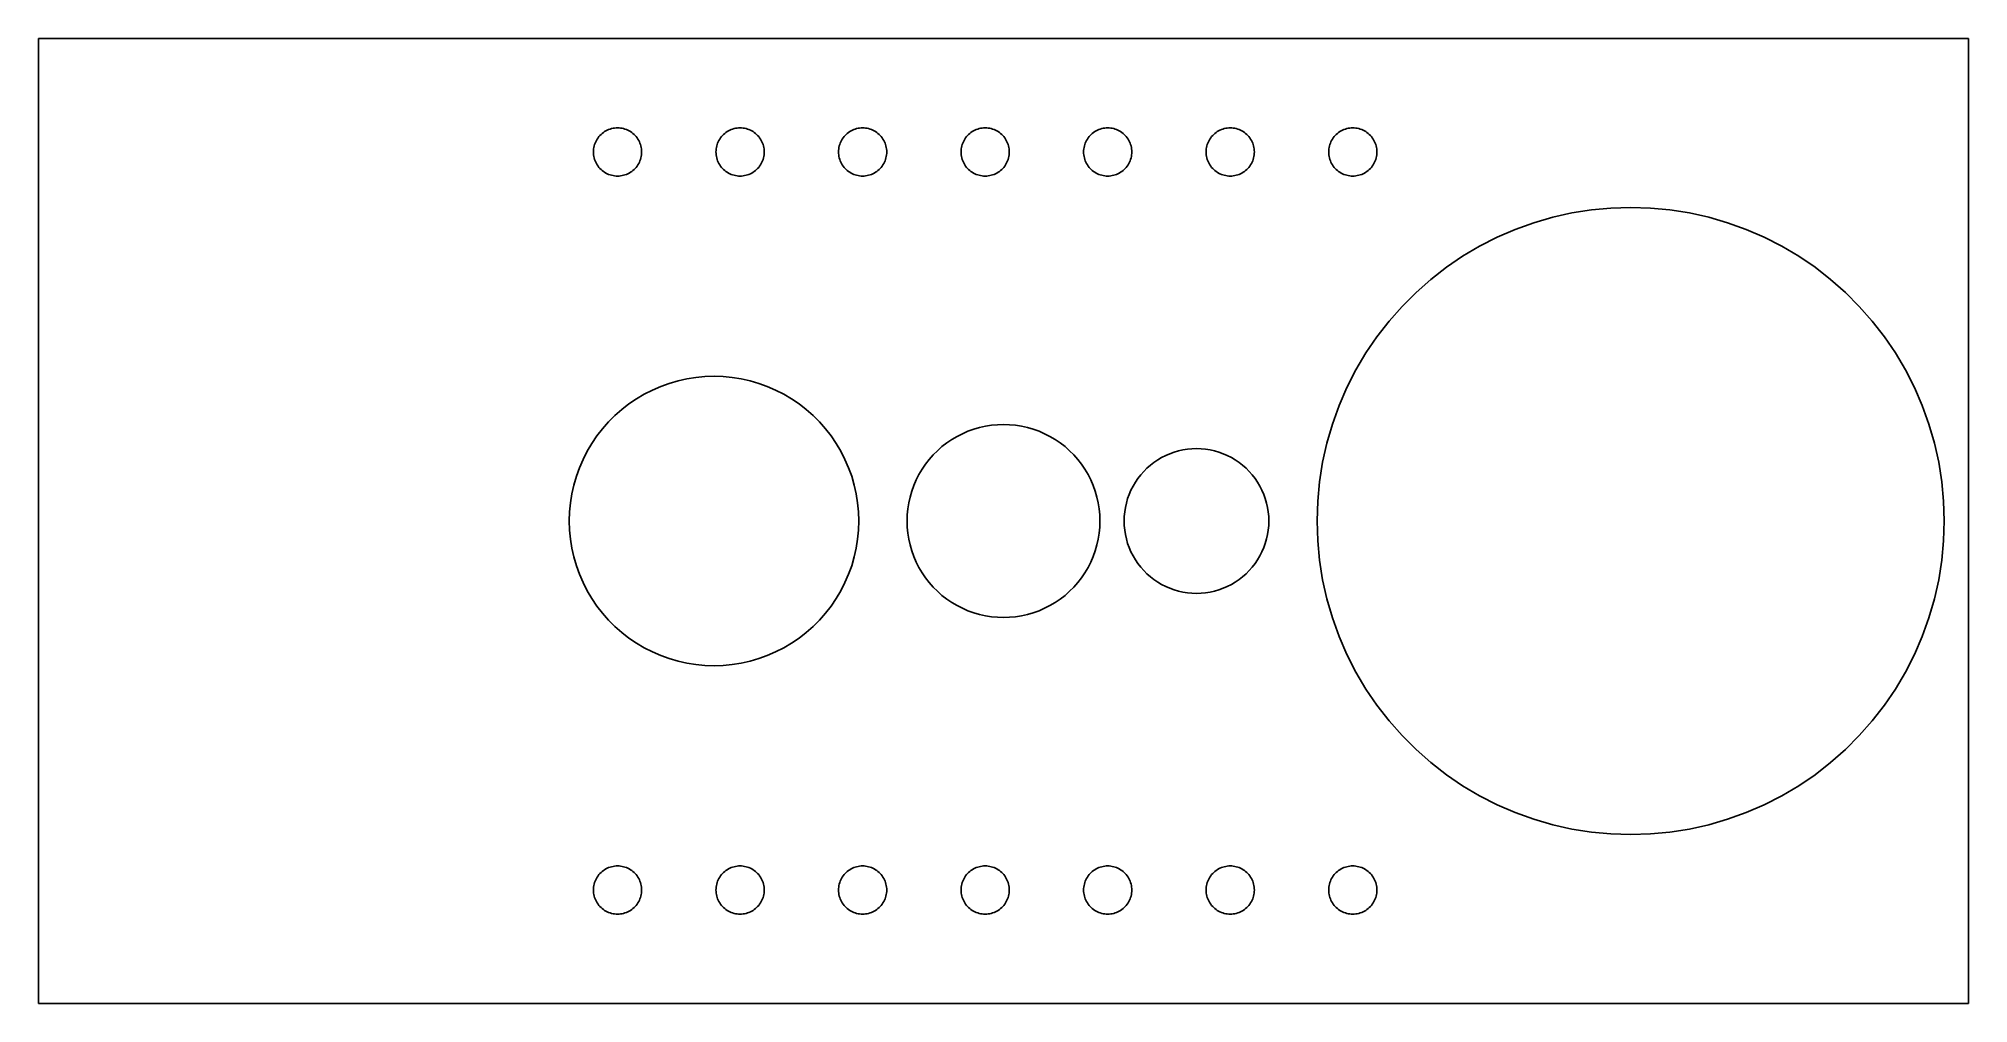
# Model space of a CAD drawing. Header units: metres. Extents: x -20 to 20, y -10 to 10.
import ezdxf

# ---------------------------------------------------------------- set-up
doc = ezdxf.new("R2010")
doc.units = ezdxf.units.M

msp = doc.modelspace()

# ---------------------------------------------------------------- linework, layer by layer
for p, q in [((20, 10), (-20, 10)), ((-20, 10), (-20, -10)), ((20, -10), (20, 10)), ((-8.36447, 7.99226), (-8.34227, 8.01448)), ((-8.34227, 8.01448), (-8.31871, 8.03525)), ((-8.31871, 8.03525), (-8.29388, 8.0545)), ((-8.29388, 8.0545), (-8.2679, 8.07216)), ((-8.2679, 8.07216), (-8.24088, 8.08815)), ((-8.24088, 8.08815), (-8.21288, 8.1024)), ((-8.21288, 8.1024), (-8.18405, 8.11488)), ((-8.18405, 8.11488), (-8.1545, 8.12552)), ((-8.1545, 8.12552), (-8.12434, 8.13428)), ((-8.12434, 8.13428), (-8.09369, 8.14113)), ((-8.09369, 8.14113), (-8.06265, 8.14606)), ((-8.06265, 8.14606), (-8.03139, 8.149)), ((-8.03139, 8.149), (-8, 8.14999)), ((-8, 8.14999), (-7.96861, 8.149)), ((-7.96861, 8.149), (-7.93735, 8.14606)), ((-7.93735, 8.14606), (-7.90631, 8.14113)), ((-7.90631, 8.14113), (-7.87566, 8.13428)), ((-7.87566, 8.13428), (-7.8455, 8.12552)), ((-7.8455, 8.12552), (-7.81595, 8.11488)), ((-7.81595, 8.11488), (-7.78712, 8.1024)), ((-7.78712, 8.1024), (-7.75912, 8.08815)), ((-7.75912, 8.08815), (-7.7321, 8.07216)), ((-7.7321, 8.07216), (-7.70612, 8.0545)), ((-7.70612, 8.0545), (-7.68129, 8.03525)), ((-7.68129, 8.03525), (-7.65773, 8.01448)), ((-7.65773, 8.01448), (-7.63553, 7.99226)), ((-5.82449, 7.99226), (-5.80228, 8.01448)), ((-5.80228, 8.01448), (-5.77872, 8.03525)), ((-5.77872, 8.03525), (-5.75391, 8.0545)), ((-5.75391, 8.0545), (-5.72792, 8.07216)), ((-5.72792, 8.07216), (-5.70088, 8.08815)), ((-5.70088, 8.08815), (-5.6729, 8.1024)), ((-5.6729, 8.1024), (-5.64407, 8.11488)), ((-5.64407, 8.11488), (-5.61452, 8.12552)), ((-5.61452, 8.12552), (-5.58435, 8.13428)), ((-5.58435, 8.13428), (-5.5537, 8.14113)), ((-5.5537, 8.14113), (-5.52267, 8.14606)), ((-5.52267, 8.14606), (-5.49141, 8.149)), ((-5.49141, 8.149), (-5.46001, 8.14999)), ((-5.46001, 8.14999), (-5.42862, 8.149)), ((-5.42862, 8.149), (-5.39734, 8.14606)), ((-5.39734, 8.14606), (-5.36632, 8.14113)), ((-5.36632, 8.14113), (-5.33566, 8.13428)), ((-5.33566, 8.13428), (-5.3055, 8.12552)), ((-5.3055, 8.12552), (-5.27594, 8.11488)), ((-5.27594, 8.11488), (-5.24712, 8.1024)), ((-5.24712, 8.1024), (-5.21913, 8.08815)), ((-5.21913, 8.08815), (-5.19209, 8.07216)), ((-5.19209, 8.07216), (-5.16612, 8.0545)), ((-5.16612, 8.0545), (-5.1413, 8.03525)), ((-5.1413, 8.03525), (-5.11774, 8.01448)), ((-5.11774, 8.01448), (-5.09552, 7.99226)), ((-3.28448, 7.99226), (-3.26228, 8.01448)), ((-3.26228, 8.01448), (-3.23872, 8.03525)), ((-3.23872, 8.03525), (-3.2139, 8.0545)), ((-3.2139, 8.0545), (-3.18793, 8.07216)), ((-3.18793, 8.07216), (-3.16089, 8.08815)), ((-3.16089, 8.08815), (-3.1329, 8.1024)), ((-3.1329, 8.1024), (-3.10406, 8.11488)), ((-3.10406, 8.11488), (-3.07451, 8.12552)), ((-3.07451, 8.12552), (-3.04436, 8.13428)), ((-3.04436, 8.13428), (-3.0137, 8.14113)), ((-3.0137, 8.14113), (-2.98268, 8.14606)), ((-2.98268, 8.14606), (-2.9514, 8.149)), ((-2.9514, 8.149), (-2.92001, 8.14999)), ((-2.92001, 8.14999), (-2.88861, 8.149)), ((-2.88861, 8.149), (-2.85735, 8.14606)), ((-2.85735, 8.14606), (-2.82632, 8.14113)), ((-2.82632, 8.14113), (-2.79567, 8.13428)), ((-2.79567, 8.13428), (-2.7655, 8.12552)), ((-2.7655, 8.12552), (-2.73595, 8.11488)), ((-2.73595, 8.11488), (-2.70712, 8.1024)), ((-2.70712, 8.1024), (-2.67914, 8.08815)), ((-2.67914, 8.08815), (-2.6521, 8.07216)), ((-2.6521, 8.07216), (-2.62611, 8.0545)), ((-2.62611, 8.0545), (-2.6013, 8.03525)), ((-2.6013, 8.03525), (-2.57773, 8.01448)), ((-2.57773, 8.01448), (-2.55553, 7.99226)), ((-0.744492, 7.99226), (-0.722275, 8.01448)), ((-0.722275, 8.01448), (-0.698715, 8.03525)), ((-0.698715, 8.03525), (-0.673904, 8.0545)), ((-0.673904, 8.0545), (-0.647919, 8.07216)), ((-0.647919, 8.07216), (-0.62088, 8.08815)), ((-0.62088, 8.08815), (-0.592896, 8.1024)), ((-0.592896, 8.1024), (-0.564072, 8.11488)), ((-0.564072, 8.11488), (-0.534515, 8.12552)), ((-0.534515, 8.12552), (-0.504349, 8.13428)), ((-0.504349, 8.13428), (-0.473694, 8.14113)), ((-0.473694, 8.14113), (-0.442673, 8.14606)), ((-0.442673, 8.14606), (-0.411407, 8.149)), ((-0.411407, 8.149), (-0.380005, 8.14999)), ((-0.380005, 8.14999), (-0.348618, 8.149)), ((-0.348618, 8.149), (-0.317337, 8.14606)), ((-0.317337, 8.14606), (-0.286316, 8.14113)), ((-0.286316, 8.14113), (-0.255661, 8.13428)), ((-0.255661, 8.13428), (-0.225494, 8.12552)), ((-0.225494, 8.12552), (-0.195938, 8.11488)), ((-0.195938, 8.11488), (-0.167114, 8.1024)), ((-0.167114, 8.1024), (-0.13913, 8.08815)), ((-0.13913, 8.08815), (-0.112091, 8.07216)), ((-0.112091, 8.07216), (-0.086121, 8.0545)), ((-0.086121, 8.0545), (-0.061295, 8.03525)), ((-0.061295, 8.03525), (-0.037735, 8.01448)), ((-0.037735, 8.01448), (-0.015518, 7.99226)), ((1.7955, 7.99226), (1.81772, 8.01448)), ((1.81772, 8.01448), (1.84128, 8.03525)), ((1.84128, 8.03525), (1.8661, 8.0545)), ((1.8661, 8.0545), (1.89207, 8.07216)), ((1.89207, 8.07216), (1.91911, 8.08815)), ((1.91911, 8.08815), (1.9471, 8.1024)), ((1.9471, 8.1024), (1.97594, 8.11488)), ((1.97594, 8.11488), (2.00548, 8.12552)), ((2.00548, 8.12552), (2.03564, 8.13428)), ((2.03564, 8.13428), (2.0663, 8.14113)), ((2.0663, 8.14113), (2.09732, 8.14606)), ((2.09732, 8.14606), (2.1286, 8.149)), ((2.1286, 8.149), (2.15999, 8.14999)), ((2.15999, 8.14999), (2.19139, 8.149)), ((2.19139, 8.149), (2.22266, 8.14606)), ((2.22266, 8.14606), (2.25368, 8.14113)), ((2.25368, 8.14113), (2.28433, 8.13428)), ((2.28433, 8.13428), (2.3145, 8.12552)), ((2.3145, 8.12552), (2.34406, 8.11488)), ((2.34406, 8.11488), (2.37288, 8.1024)), ((2.37288, 8.1024), (2.40086, 8.08815)), ((2.40086, 8.08815), (2.4279, 8.07216)), ((2.4279, 8.07216), (2.45389, 8.0545)), ((2.45389, 8.0545), (2.4787, 8.03525)), ((2.4787, 8.03525), (2.50226, 8.01448)), ((2.50226, 8.01448), (2.52448, 7.99226)), ((4.33551, 7.99226), (4.35771, 8.01448)), ((4.35771, 8.01448), (4.38129, 8.03525)), ((4.38129, 8.03525), (4.4061, 8.0545)), ((4.4061, 8.0545), (4.43208, 8.07216)), ((4.43208, 8.07216), (4.45912, 8.08815)), ((4.45912, 8.08815), (4.48711, 8.1024)), ((4.48711, 8.1024), (4.51593, 8.11488)), ((4.51593, 8.11488), (4.54549, 8.12552)), ((4.54549, 8.12552), (4.57565, 8.13428)), ((4.57565, 8.13428), (4.60631, 8.14113)), ((4.60631, 8.14113), (4.63733, 8.14606)), ((4.63733, 8.14606), (4.66859, 8.149)), ((4.66859, 8.149), (4.7, 8.14999)), ((4.7, 8.14999), (4.73138, 8.149)), ((4.73138, 8.149), (4.76266, 8.14606)), ((4.76266, 8.14606), (4.79369, 8.14113)), ((4.79369, 8.14113), (4.82434, 8.13428)), ((4.82434, 8.13428), (4.85451, 8.12552)), ((4.85451, 8.12552), (4.88405, 8.11488)), ((4.88405, 8.11488), (4.91289, 8.1024)), ((4.91289, 8.1024), (4.94087, 8.08815)), ((4.94087, 8.08815), (4.96791, 8.07216)), ((4.96791, 8.07216), (4.99388, 8.0545)), ((4.99388, 8.0545), (5.01871, 8.03525)), ((5.01871, 8.03525), (5.04227, 8.01448)), ((5.04227, 8.01448), (5.06448, 7.99226)), ((6.8755, 7.99226), (6.89772, 8.01448)), ((6.89772, 8.01448), (6.92128, 8.03525)), ((6.92128, 8.03525), (6.94611, 8.0545)), ((6.94611, 8.0545), (6.97208, 8.07216)), ((6.97208, 8.07216), (6.99911, 8.08815)), ((6.99911, 8.08815), (7.0271, 8.1024)), ((7.0271, 8.1024), (7.05592, 8.11488)), ((7.05592, 8.11488), (7.08548, 8.12552)), ((7.08548, 8.12552), (7.11565, 8.13428)), ((7.11565, 8.13428), (7.1463, 8.14113)), ((7.1463, 8.14113), (7.17732, 8.14606)), ((7.17732, 8.14606), (7.2086, 8.149)), ((7.2086, 8.149), (7.23999, 8.14999)), ((7.23999, 8.14999), (7.27139, 8.149)), ((7.27139, 8.149), (7.30266, 8.14606)), ((7.30266, 8.14606), (7.33368, 8.14113)), ((7.33368, 8.14113), (7.36433, 8.13428)), ((7.36433, 8.13428), (7.3945, 8.12552)), ((7.3945, 8.12552), (7.42406, 8.11488)), ((7.42406, 8.11488), (7.45288, 8.1024)), ((7.45288, 8.1024), (7.48087, 8.08815)), ((7.48087, 8.08815), (7.5079, 8.07216)), ((7.5079, 8.07216), (7.53389, 8.0545)), ((7.53389, 8.0545), (7.5587, 8.03525)), ((7.5587, 8.03525), (7.58226, 8.01448)), ((7.58226, 8.01448), (7.60448, 7.99226)), ((-8.5, 7.64999), (-8.49901, 7.68138)), ((-8.49901, 7.61859), (-8.5, 7.64999)), ((-8.49901, 7.68138), (-8.49605, 7.71266)), ((-8.49605, 7.58733), (-8.49901, 7.61859)), ((-8.49605, 7.71266), (-8.49113, 7.74368)), ((-8.49113, 7.74368), (-8.48428, 7.77434)), ((-8.48428, 7.77434), (-8.47552, 7.8045)), ((-8.47552, 7.8045), (-8.46487, 7.83406)), ((-8.46487, 7.83406), (-8.45241, 7.86288)), ((-8.45241, 7.86288), (-8.43814, 7.89087)), ((-8.43814, 7.89087), (-8.42215, 7.91791)), ((-8.42215, 7.91791), (-8.4045, 7.94388)), ((-8.4045, 7.94388), (-8.38525, 7.9687)), ((-8.38525, 7.9687), (-8.36447, 7.99226)), ((-7.63553, 7.99226), (-7.61475, 7.9687)), ((-7.61475, 7.9687), (-7.5955, 7.94388)), ((-7.5955, 7.94388), (-7.57785, 7.91791)), ((-7.57785, 7.91791), (-7.56186, 7.89087)), ((-7.56186, 7.89087), (-7.54759, 7.86288)), ((-7.54759, 7.86288), (-7.53513, 7.83406)), ((-7.53513, 7.83406), (-7.52448, 7.8045)), ((-7.52448, 7.8045), (-7.51572, 7.77434)), ((-7.51572, 7.77434), (-7.50887, 7.74368)), ((-7.50887, 7.74368), (-7.50395, 7.71266)), ((-7.50395, 7.71266), (-7.50099, 7.68138)), ((-7.50099, 7.61859), (-7.50395, 7.58733)), ((-7.50099, 7.68138), (-7.5, 7.64999)), ((-7.5, 7.64999), (-7.50099, 7.61859)), ((-5.96001, 7.64999), (-5.95901, 7.68138)), ((-5.95901, 7.61859), (-5.96001, 7.64999)), ((-5.95901, 7.68138), (-5.95607, 7.71266)), ((-5.95607, 7.58733), (-5.95901, 7.61859)), ((-5.95607, 7.71266), (-5.95116, 7.74368)), ((-5.95116, 7.74368), (-5.94431, 7.77434)), ((-5.94431, 7.77434), (-5.93553, 7.8045)), ((-5.93553, 7.8045), (-5.9249, 7.83406)), ((-5.9249, 7.83406), (-5.91241, 7.86288)), ((-5.91241, 7.86288), (-5.89816, 7.89087)), ((-5.89816, 7.89087), (-5.88217, 7.91791)), ((-5.88217, 7.91791), (-5.86452, 7.94388)), ((-5.86452, 7.94388), (-5.84526, 7.9687)), ((-5.84526, 7.9687), (-5.82449, 7.99226)), ((-5.09552, 7.99226), (-5.07475, 7.9687)), ((-5.07475, 7.9687), (-5.0555, 7.94388)), ((-5.0555, 7.94388), (-5.03784, 7.91791)), ((-5.03784, 7.91791), (-5.02185, 7.89087)), ((-5.02185, 7.89087), (-5.0076, 7.86288)), ((-5.0076, 7.86288), (-4.99512, 7.83406)), ((-4.99512, 7.83406), (-4.98448, 7.8045)), ((-4.98448, 7.8045), (-4.97572, 7.77434)), ((-4.97572, 7.77434), (-4.96886, 7.74368)), ((-4.96886, 7.74368), (-4.96394, 7.71266)), ((-4.96394, 7.71266), (-4.961, 7.68138)), ((-4.961, 7.61859), (-4.96394, 7.58733)), ((-4.961, 7.68138), (-4.96001, 7.64999)), ((-4.96001, 7.64999), (-4.961, 7.61859)), ((-3.42001, 7.64999), (-3.41902, 7.68138)), ((-3.41902, 7.61859), (-3.42001, 7.64999)), ((-3.41902, 7.68138), (-3.41606, 7.71266)), ((-3.41606, 7.58733), (-3.41902, 7.61859)), ((-3.41606, 7.71266), (-3.41115, 7.74368)), ((-3.41115, 7.74368), (-3.4043, 7.77434)), ((-3.4043, 7.77434), (-3.39554, 7.8045)), ((-3.39554, 7.8045), (-3.3849, 7.83406)), ((-3.3849, 7.83406), (-3.37242, 7.86288)), ((-3.37242, 7.86288), (-3.35815, 7.89087)), ((-3.35815, 7.89087), (-3.34218, 7.91791)), ((-3.34218, 7.91791), (-3.32451, 7.94388)), ((-3.32451, 7.94388), (-3.30527, 7.9687)), ((-3.30527, 7.9687), (-3.28448, 7.99226)), ((-2.55553, 7.99226), (-2.53474, 7.9687)), ((-2.53474, 7.9687), (-2.5155, 7.94388)), ((-2.5155, 7.94388), (-2.49785, 7.91791)), ((-2.49785, 7.91791), (-2.48186, 7.89087)), ((-2.48186, 7.89087), (-2.46759, 7.86288)), ((-2.46759, 7.86288), (-2.45512, 7.83406)), ((-2.45512, 7.83406), (-2.44447, 7.8045)), ((-2.44447, 7.8045), (-2.43571, 7.77434)), ((-2.43571, 7.77434), (-2.42886, 7.74368)), ((-2.42886, 7.74368), (-2.42395, 7.71266)), ((-2.42395, 7.71266), (-2.42099, 7.68138)), ((-2.42099, 7.61859), (-2.42395, 7.58733)), ((-2.42099, 7.68138), (-2.42001, 7.64999)), ((-2.42001, 7.64999), (-2.42099, 7.61859)), ((-0.880005, 7.64999), (-0.879028, 7.68138)), ((-0.879028, 7.61859), (-0.880005, 7.64999)), ((-0.879028, 7.68138), (-0.876068, 7.71266)), ((-0.876068, 7.58733), (-0.879028, 7.61859)), ((-0.876068, 7.71266), (-0.871155, 7.74368)), ((-0.871155, 7.74368), (-0.864304, 7.77434)), ((-0.864304, 7.77434), (-0.85553, 7.8045)), ((-0.85553, 7.8045), (-0.844894, 7.83406)), ((-0.844894, 7.83406), (-0.832428, 7.86288)), ((-0.832428, 7.86288), (-0.818161, 7.89087)), ((-0.818161, 7.89087), (-0.80217, 7.91791)), ((-0.80217, 7.91791), (-0.784515, 7.94388)), ((-0.784515, 7.94388), (-0.765259, 7.9687)), ((-0.765259, 7.9687), (-0.744492, 7.99226)), ((-0.015518, 7.99226), (0.005249, 7.9687)), ((0.005249, 7.9687), (0.024506, 7.94388)), ((0.024506, 7.94388), (0.04216, 7.91791)), ((0.04216, 7.91791), (0.058151, 7.89087)), ((0.058151, 7.89087), (0.072403, 7.86288)), ((0.072403, 7.86288), (0.084885, 7.83406)), ((0.084885, 7.83406), (0.09552, 7.8045)), ((0.09552, 7.8045), (0.104279, 7.77434)), ((0.104279, 7.77434), (0.11113, 7.74368)), ((0.11113, 7.74368), (0.116043, 7.71266)), ((0.116043, 7.71266), (0.119003, 7.68138)), ((0.119003, 7.61859), (0.116043, 7.58733)), ((0.119003, 7.68138), (0.119995, 7.64999)), ((0.119995, 7.64999), (0.119003, 7.61859)), ((1.65999, 7.64999), (1.66098, 7.68138)), ((1.66098, 7.61859), (1.65999, 7.64999)), ((1.66098, 7.68138), (1.66394, 7.71266)), ((1.66394, 7.58733), (1.66098, 7.61859)), ((1.66394, 7.71266), (1.66885, 7.74368)), ((1.66885, 7.74368), (1.6757, 7.77434)), ((1.6757, 7.77434), (1.68446, 7.8045)), ((1.68446, 7.8045), (1.6951, 7.83406)), ((1.6951, 7.83406), (1.70758, 7.86288)), ((1.70758, 7.86288), (1.72183, 7.89087)), ((1.72183, 7.89087), (1.73782, 7.91791)), ((1.73782, 7.91791), (1.75548, 7.94388)), ((1.75548, 7.94388), (1.77473, 7.9687)), ((1.77473, 7.9687), (1.7955, 7.99226)), ((2.52448, 7.99226), (2.54524, 7.9687)), ((2.54524, 7.9687), (2.5645, 7.94388)), ((2.5645, 7.94388), (2.58215, 7.91791)), ((2.58215, 7.91791), (2.59814, 7.89087)), ((2.59814, 7.89087), (2.61241, 7.86288)), ((2.61241, 7.86288), (2.62488, 7.83406)), ((2.62488, 7.83406), (2.63551, 7.8045)), ((2.63551, 7.8045), (2.64429, 7.77434)), ((2.64429, 7.77434), (2.65114, 7.74368)), ((2.65114, 7.74368), (2.65605, 7.71266)), ((2.65605, 7.71266), (2.65901, 7.68138)), ((2.65901, 7.61859), (2.65605, 7.58733)), ((2.65901, 7.68138), (2.65999, 7.64999)), ((2.65999, 7.64999), (2.65901, 7.61859)), ((4.2, 7.64999), (4.20097, 7.68138)), ((4.20097, 7.61859), (4.2, 7.64999)), ((4.20097, 7.68138), (4.20393, 7.71266)), ((4.20393, 7.58733), (4.20097, 7.61859)), ((4.20393, 7.71266), (4.20885, 7.74368)), ((4.20885, 7.74368), (4.2157, 7.77434)), ((4.2157, 7.77434), (4.22446, 7.8045)), ((4.22446, 7.8045), (4.23511, 7.83406)), ((4.23511, 7.83406), (4.24757, 7.86288)), ((4.24757, 7.86288), (4.26184, 7.89087)), ((4.26184, 7.89087), (4.27783, 7.91791)), ((4.27783, 7.91791), (4.29549, 7.94388)), ((4.29549, 7.94388), (4.31474, 7.9687)), ((4.31474, 7.9687), (4.33551, 7.99226)), ((5.06448, 7.99226), (5.08525, 7.9687)), ((5.08525, 7.9687), (5.10451, 7.94388)), ((5.10451, 7.94388), (5.12216, 7.91791)), ((5.12216, 7.91791), (5.13815, 7.89087)), ((5.13815, 7.89087), (5.1524, 7.86288)), ((5.1524, 7.86288), (5.16489, 7.83406)), ((5.16489, 7.83406), (5.17552, 7.8045)), ((5.17552, 7.8045), (5.18428, 7.77434)), ((5.18428, 7.77434), (5.19113, 7.74368)), ((5.19113, 7.74368), (5.19604, 7.71266)), ((5.19604, 7.71266), (5.19901, 7.68138)), ((5.19901, 7.61859), (5.19604, 7.58733)), ((5.19901, 7.68138), (5.2, 7.64999)), ((5.2, 7.64999), (5.19901, 7.61859)), ((6.73999, 7.64999), (6.74098, 7.68138)), ((6.74098, 7.61859), (6.73999, 7.64999)), ((6.74098, 7.68138), (6.74394, 7.71266)), ((6.74394, 7.58733), (6.74098, 7.61859)), ((6.74394, 7.71266), (6.74886, 7.74368)), ((6.74886, 7.74368), (6.75571, 7.77434)), ((6.75571, 7.77434), (6.76447, 7.8045)), ((6.76447, 7.8045), (6.7751, 7.83406)), ((6.7751, 7.83406), (6.78758, 7.86288)), ((6.78758, 7.86288), (6.80183, 7.89087)), ((6.80183, 7.89087), (6.81783, 7.91791)), ((6.81783, 7.91791), (6.83548, 7.94388)), ((6.83548, 7.94388), (6.85474, 7.9687)), ((6.85474, 7.9687), (6.8755, 7.99226)), ((7.60448, 7.99226), (7.62524, 7.9687)), ((7.62524, 7.9687), (7.6445, 7.94388)), ((7.6445, 7.94388), (7.66216, 7.91791)), ((7.66216, 7.91791), (7.67815, 7.89087)), ((7.67815, 7.89087), (7.69241, 7.86288)), ((7.69241, 7.86288), (7.70488, 7.83406)), ((7.70488, 7.83406), (7.71552, 7.8045)), ((7.71552, 7.8045), (7.72429, 7.77434)), ((7.72429, 7.77434), (7.73114, 7.74368)), ((7.73114, 7.74368), (7.73605, 7.71266)), ((7.73605, 7.71266), (7.739, 7.68138)), ((7.739, 7.61859), (7.73605, 7.58733)), ((7.739, 7.68138), (7.73999, 7.64999)), ((7.73999, 7.64999), (7.739, 7.61859)), ((-8.49113, 7.5563), (-8.49605, 7.58733)), ((-8.48428, 7.52565), (-8.49113, 7.5563)), ((-8.47552, 7.49548), (-8.48428, 7.52565)), ((-8.46487, 7.46593), (-8.47552, 7.49548)), ((-8.45241, 7.4371), (-8.46487, 7.46593)), ((-8.43814, 7.40912), (-8.45241, 7.4371)), ((-8.42215, 7.38208), (-8.43814, 7.40912)), ((-8.4045, 7.35609), (-8.42215, 7.38208)), ((-8.38525, 7.33128), (-8.4045, 7.35609)), ((-8.36447, 7.30772), (-8.38525, 7.33128)), ((-8.34227, 7.28551), (-8.36447, 7.30772)), ((-8.31871, 7.26474), (-8.34227, 7.28551)), ((-8.29388, 7.24548), (-8.31871, 7.26474)), ((-8.2679, 7.22783), (-8.29388, 7.24548)), ((-8.24088, 7.21184), (-8.2679, 7.22783)), ((-8.21288, 7.19759), (-8.24088, 7.21184)), ((-7.75912, 7.21184), (-7.78712, 7.19759)), ((-7.7321, 7.22783), (-7.75912, 7.21184)), ((-7.70612, 7.24548), (-7.7321, 7.22783)), ((-7.68129, 7.26474), (-7.70612, 7.24548)), ((-7.65773, 7.28551), (-7.68129, 7.26474)), ((-7.63553, 7.30772), (-7.65773, 7.28551)), ((-7.61475, 7.33128), (-7.63553, 7.30772)), ((-7.5955, 7.35609), (-7.61475, 7.33128)), ((-7.57785, 7.38208), (-7.5955, 7.35609)), ((-7.56186, 7.40912), (-7.57785, 7.38208)), ((-7.54759, 7.4371), (-7.56186, 7.40912)), ((-7.53513, 7.46593), (-7.54759, 7.4371)), ((-7.52448, 7.49548), (-7.53513, 7.46593)), ((-7.51572, 7.52565), (-7.52448, 7.49548)), ((-7.50887, 7.5563), (-7.51572, 7.52565)), ((-7.50395, 7.58733), (-7.50887, 7.5563)), ((-5.95116, 7.5563), (-5.95607, 7.58733)), ((-5.94431, 7.52565), (-5.95116, 7.5563)), ((-5.93553, 7.49548), (-5.94431, 7.52565)), ((-5.9249, 7.46593), (-5.93553, 7.49548)), ((-5.91241, 7.4371), (-5.9249, 7.46593)), ((-5.89816, 7.40912), (-5.91241, 7.4371)), ((-5.88217, 7.38208), (-5.89816, 7.40912)), ((-5.86452, 7.35609), (-5.88217, 7.38208)), ((-5.84526, 7.33128), (-5.86452, 7.35609)), ((-5.82449, 7.30772), (-5.84526, 7.33128)), ((-5.80228, 7.28551), (-5.82449, 7.30772)), ((-5.77872, 7.26474), (-5.80228, 7.28551)), ((-5.75391, 7.24548), (-5.77872, 7.26474)), ((-5.72792, 7.22783), (-5.75391, 7.24548)), ((-5.70088, 7.21184), (-5.72792, 7.22783)), ((-5.6729, 7.19759), (-5.70088, 7.21184)), ((-5.21913, 7.21184), (-5.24712, 7.19759)), ((-5.19209, 7.22783), (-5.21913, 7.21184)), ((-5.16612, 7.24548), (-5.19209, 7.22783)), ((-5.1413, 7.26474), (-5.16612, 7.24548)), ((-5.11774, 7.28551), (-5.1413, 7.26474)), ((-5.09552, 7.30772), (-5.11774, 7.28551)), ((-5.07475, 7.33128), (-5.09552, 7.30772)), ((-5.0555, 7.35609), (-5.07475, 7.33128)), ((-5.03784, 7.38208), (-5.0555, 7.35609)), ((-5.02185, 7.40912), (-5.03784, 7.38208)), ((-5.0076, 7.4371), (-5.02185, 7.40912)), ((-4.99512, 7.46593), (-5.0076, 7.4371)), ((-4.98448, 7.49548), (-4.99512, 7.46593)), ((-4.97572, 7.52565), (-4.98448, 7.49548)), ((-4.96886, 7.5563), (-4.97572, 7.52565)), ((-4.96394, 7.58733), (-4.96886, 7.5563)), ((-3.41115, 7.5563), (-3.41606, 7.58733)), ((-3.4043, 7.52565), (-3.41115, 7.5563)), ((-3.39554, 7.49548), (-3.4043, 7.52565)), ((-3.3849, 7.46593), (-3.39554, 7.49548)), ((-3.37242, 7.4371), (-3.3849, 7.46593)), ((-3.35815, 7.40912), (-3.37242, 7.4371)), ((-3.34218, 7.38208), (-3.35815, 7.40912)), ((-3.32451, 7.35609), (-3.34218, 7.38208)), ((-3.30527, 7.33128), (-3.32451, 7.35609)), ((-3.28448, 7.30772), (-3.30527, 7.33128)), ((-3.26228, 7.28551), (-3.28448, 7.30772)), ((-3.23872, 7.26474), (-3.26228, 7.28551)), ((-3.2139, 7.24548), (-3.23872, 7.26474)), ((-3.18793, 7.22783), (-3.2139, 7.24548)), ((-3.16089, 7.21184), (-3.18793, 7.22783)), ((-3.1329, 7.19759), (-3.16089, 7.21184)), ((-2.67914, 7.21184), (-2.70712, 7.19759)), ((-2.6521, 7.22783), (-2.67914, 7.21184)), ((-2.62611, 7.24548), (-2.6521, 7.22783)), ((-2.6013, 7.26474), (-2.62611, 7.24548)), ((-2.57773, 7.28551), (-2.6013, 7.26474)), ((-2.55553, 7.30772), (-2.57773, 7.28551)), ((-2.53474, 7.33128), (-2.55553, 7.30772)), ((-2.5155, 7.35609), (-2.53474, 7.33128)), ((-2.49785, 7.38208), (-2.5155, 7.35609)), ((-2.48186, 7.40912), (-2.49785, 7.38208)), ((-2.46759, 7.4371), (-2.48186, 7.40912)), ((-2.45512, 7.46593), (-2.46759, 7.4371)), ((-2.44447, 7.49548), (-2.45512, 7.46593)), ((-2.43571, 7.52565), (-2.44447, 7.49548)), ((-2.42886, 7.5563), (-2.43571, 7.52565)), ((-2.42395, 7.58733), (-2.42886, 7.5563)), ((-0.871155, 7.5563), (-0.876068, 7.58733)), ((-0.864304, 7.52565), (-0.871155, 7.5563)), ((-0.85553, 7.49548), (-0.864304, 7.52565)), ((-0.844894, 7.46593), (-0.85553, 7.49548)), ((-0.832428, 7.4371), (-0.844894, 7.46593)), ((-0.818161, 7.40912), (-0.832428, 7.4371)), ((-0.80217, 7.38208), (-0.818161, 7.40912)), ((-0.784515, 7.35609), (-0.80217, 7.38208)), ((-0.765259, 7.33128), (-0.784515, 7.35609)), ((-0.744492, 7.30772), (-0.765259, 7.33128)), ((-0.722275, 7.28551), (-0.744492, 7.30772)), ((-0.698715, 7.26474), (-0.722275, 7.28551)), ((-0.673904, 7.24548), (-0.698715, 7.26474)), ((-0.647919, 7.22783), (-0.673904, 7.24548)), ((-0.62088, 7.21184), (-0.647919, 7.22783)), ((-0.592896, 7.19759), (-0.62088, 7.21184)), ((-0.13913, 7.21184), (-0.167114, 7.19759)), ((-0.112091, 7.22783), (-0.13913, 7.21184)), ((-0.086121, 7.24548), (-0.112091, 7.22783)), ((-0.061295, 7.26474), (-0.086121, 7.24548)), ((-0.037735, 7.28551), (-0.061295, 7.26474)), ((-0.015518, 7.30772), (-0.037735, 7.28551)), ((0.005249, 7.33128), (-0.015518, 7.30772)), ((0.024506, 7.35609), (0.005249, 7.33128)), ((0.04216, 7.38208), (0.024506, 7.35609)), ((0.058151, 7.40912), (0.04216, 7.38208)), ((0.072403, 7.4371), (0.058151, 7.40912)), ((0.084885, 7.46593), (0.072403, 7.4371)), ((0.09552, 7.49548), (0.084885, 7.46593)), ((0.104279, 7.52565), (0.09552, 7.49548)), ((0.11113, 7.5563), (0.104279, 7.52565)), ((0.116043, 7.58733), (0.11113, 7.5563)), ((1.66885, 7.5563), (1.66394, 7.58733)), ((1.6757, 7.52565), (1.66885, 7.5563)), ((1.68446, 7.49548), (1.6757, 7.52565)), ((1.6951, 7.46593), (1.68446, 7.49548)), ((1.70758, 7.4371), (1.6951, 7.46593)), ((1.72183, 7.40912), (1.70758, 7.4371)), ((1.73782, 7.38208), (1.72183, 7.40912)), ((1.75548, 7.35609), (1.73782, 7.38208)), ((1.77473, 7.33128), (1.75548, 7.35609)), ((1.7955, 7.30772), (1.77473, 7.33128)), ((1.81772, 7.28551), (1.7955, 7.30772)), ((1.84128, 7.26474), (1.81772, 7.28551)), ((1.8661, 7.24548), (1.84128, 7.26474)), ((1.89207, 7.22783), (1.8661, 7.24548)), ((1.91911, 7.21184), (1.89207, 7.22783)), ((1.9471, 7.19759), (1.91911, 7.21184)), ((2.40086, 7.21184), (2.37288, 7.19759)), ((2.4279, 7.22783), (2.40086, 7.21184)), ((2.45389, 7.24548), (2.4279, 7.22783)), ((2.4787, 7.26474), (2.45389, 7.24548)), ((2.50226, 7.28551), (2.4787, 7.26474)), ((2.52448, 7.30772), (2.50226, 7.28551)), ((2.54524, 7.33128), (2.52448, 7.30772)), ((2.5645, 7.35609), (2.54524, 7.33128)), ((2.58215, 7.38208), (2.5645, 7.35609)), ((2.59814, 7.40912), (2.58215, 7.38208)), ((2.61241, 7.4371), (2.59814, 7.40912)), ((2.62488, 7.46593), (2.61241, 7.4371)), ((2.63551, 7.49548), (2.62488, 7.46593)), ((2.64429, 7.52565), (2.63551, 7.49548)), ((2.65114, 7.5563), (2.64429, 7.52565)), ((2.65605, 7.58733), (2.65114, 7.5563)), ((4.20885, 7.5563), (4.20393, 7.58733)), ((4.2157, 7.52565), (4.20885, 7.5563)), ((4.22446, 7.49548), (4.2157, 7.52565)), ((4.23511, 7.46593), (4.22446, 7.49548)), ((4.24757, 7.4371), (4.23511, 7.46593)), ((4.26184, 7.40912), (4.24757, 7.4371)), ((4.27783, 7.38208), (4.26184, 7.40912)), ((4.29549, 7.35609), (4.27783, 7.38208)), ((4.31474, 7.33128), (4.29549, 7.35609)), ((4.33551, 7.30772), (4.31474, 7.33128)), ((4.35771, 7.28551), (4.33551, 7.30772)), ((4.38129, 7.26474), (4.35771, 7.28551)), ((4.4061, 7.24548), (4.38129, 7.26474)), ((4.43208, 7.22783), (4.4061, 7.24548)), ((4.45912, 7.21184), (4.43208, 7.22783)), ((4.48711, 7.19759), (4.45912, 7.21184)), ((4.94087, 7.21184), (4.91289, 7.19759)), ((4.96791, 7.22783), (4.94087, 7.21184)), ((4.99388, 7.24548), (4.96791, 7.22783)), ((5.01871, 7.26474), (4.99388, 7.24548)), ((5.04227, 7.28551), (5.01871, 7.26474)), ((5.06448, 7.30772), (5.04227, 7.28551)), ((5.08525, 7.33128), (5.06448, 7.30772)), ((5.10451, 7.35609), (5.08525, 7.33128)), ((5.12216, 7.38208), (5.10451, 7.35609)), ((5.13815, 7.40912), (5.12216, 7.38208)), ((5.1524, 7.4371), (5.13815, 7.40912)), ((5.16489, 7.46593), (5.1524, 7.4371)), ((5.17552, 7.49548), (5.16489, 7.46593)), ((5.18428, 7.52565), (5.17552, 7.49548)), ((5.19113, 7.5563), (5.18428, 7.52565)), ((5.19604, 7.58733), (5.19113, 7.5563)), ((6.74886, 7.5563), (6.74394, 7.58733)), ((6.75571, 7.52565), (6.74886, 7.5563)), ((6.76447, 7.49548), (6.75571, 7.52565)), ((6.7751, 7.46593), (6.76447, 7.49548)), ((6.78758, 7.4371), (6.7751, 7.46593)), ((6.80183, 7.40912), (6.78758, 7.4371)), ((6.81783, 7.38208), (6.80183, 7.40912)), ((6.83548, 7.35609), (6.81783, 7.38208)), ((6.85474, 7.33128), (6.83548, 7.35609)), ((6.8755, 7.30772), (6.85474, 7.33128)), ((6.89772, 7.28551), (6.8755, 7.30772)), ((6.92128, 7.26474), (6.89772, 7.28551)), ((6.94611, 7.24548), (6.92128, 7.26474)), ((6.97208, 7.22783), (6.94611, 7.24548)), ((6.99911, 7.21184), (6.97208, 7.22783)), ((7.0271, 7.19759), (6.99911, 7.21184)), ((7.48087, 7.21184), (7.45288, 7.19759)), ((7.5079, 7.22783), (7.48087, 7.21184)), ((7.53389, 7.24548), (7.5079, 7.22783)), ((7.5587, 7.26474), (7.53389, 7.24548)), ((7.58226, 7.28551), (7.5587, 7.26474)), ((7.60448, 7.30772), (7.58226, 7.28551)), ((7.62524, 7.33128), (7.60448, 7.30772)), ((7.6445, 7.35609), (7.62524, 7.33128)), ((7.66216, 7.38208), (7.6445, 7.35609)), ((7.67815, 7.40912), (7.66216, 7.38208)), ((7.69241, 7.4371), (7.67815, 7.40912)), ((7.70488, 7.46593), (7.69241, 7.4371)), ((7.71552, 7.49548), (7.70488, 7.46593)), ((7.72429, 7.52565), (7.71552, 7.49548)), ((7.73114, 7.5563), (7.72429, 7.52565)), ((7.73605, 7.58733), (7.73114, 7.5563)), ((-8.18405, 7.1851), (-8.21288, 7.19759)), ((-8.1545, 7.17447), (-8.18405, 7.1851)), ((-8.12434, 7.1657), (-8.1545, 7.17447)), ((-8.09369, 7.15884), (-8.12434, 7.1657)), ((-8.06265, 7.15393), (-8.09369, 7.15884)), ((-8.03139, 7.15099), (-8.06265, 7.15393)), ((-8, 7.14999), (-8.03139, 7.15099)), ((-7.96861, 7.15099), (-8, 7.14999)), ((-7.93735, 7.15393), (-7.96861, 7.15099)), ((-7.90631, 7.15884), (-7.93735, 7.15393)), ((-7.87566, 7.1657), (-7.90631, 7.15884)), ((-7.8455, 7.17447), (-7.87566, 7.1657)), ((-7.81595, 7.1851), (-7.8455, 7.17447)), ((-7.78712, 7.19759), (-7.81595, 7.1851)), ((-5.64407, 7.1851), (-5.6729, 7.19759)), ((-5.61452, 7.17447), (-5.64407, 7.1851)), ((-5.58435, 7.1657), (-5.61452, 7.17447)), ((-5.5537, 7.15884), (-5.58435, 7.1657)), ((-5.52267, 7.15393), (-5.5537, 7.15884)), ((-5.49141, 7.15099), (-5.52267, 7.15393)), ((-5.46001, 7.14999), (-5.49141, 7.15099)), ((-5.42862, 7.15099), (-5.46001, 7.14999)), ((-5.39734, 7.15393), (-5.42862, 7.15099)), ((-5.36632, 7.15884), (-5.39734, 7.15393)), ((-5.33566, 7.1657), (-5.36632, 7.15884)), ((-5.3055, 7.17447), (-5.33566, 7.1657)), ((-5.27594, 7.1851), (-5.3055, 7.17447)), ((-5.24712, 7.19759), (-5.27594, 7.1851)), ((-3.10406, 7.1851), (-3.1329, 7.19759)), ((-3.07451, 7.17447), (-3.10406, 7.1851)), ((-3.04436, 7.1657), (-3.07451, 7.17447)), ((-3.0137, 7.15884), (-3.04436, 7.1657)), ((-2.98268, 7.15393), (-3.0137, 7.15884)), ((-2.9514, 7.15099), (-2.98268, 7.15393)), ((-2.92001, 7.14999), (-2.9514, 7.15099)), ((-2.88861, 7.15099), (-2.92001, 7.14999)), ((-2.85735, 7.15393), (-2.88861, 7.15099)), ((-2.82632, 7.15884), (-2.85735, 7.15393)), ((-2.79567, 7.1657), (-2.82632, 7.15884)), ((-2.7655, 7.17447), (-2.79567, 7.1657)), ((-2.73595, 7.1851), (-2.7655, 7.17447)), ((-2.70712, 7.19759), (-2.73595, 7.1851)), ((-0.564072, 7.1851), (-0.592896, 7.19759)), ((-0.534515, 7.17447), (-0.564072, 7.1851)), ((-0.504349, 7.1657), (-0.534515, 7.17447)), ((-0.473694, 7.15884), (-0.504349, 7.1657)), ((-0.442673, 7.15393), (-0.473694, 7.15884)), ((-0.411407, 7.15099), (-0.442673, 7.15393)), ((-0.380005, 7.14999), (-0.411407, 7.15099)), ((-0.348618, 7.15099), (-0.380005, 7.14999)), ((-0.317337, 7.15393), (-0.348618, 7.15099)), ((-0.286316, 7.15884), (-0.317337, 7.15393)), ((-0.255661, 7.1657), (-0.286316, 7.15884)), ((-0.225494, 7.17447), (-0.255661, 7.1657)), ((-0.195938, 7.1851), (-0.225494, 7.17447)), ((-0.167114, 7.19759), (-0.195938, 7.1851)), ((1.97594, 7.1851), (1.9471, 7.19759)), ((2.00548, 7.17447), (1.97594, 7.1851)), ((2.03564, 7.1657), (2.00548, 7.17447)), ((2.0663, 7.15884), (2.03564, 7.1657)), ((2.09732, 7.15393), (2.0663, 7.15884)), ((2.1286, 7.15099), (2.09732, 7.15393)), ((2.15999, 7.14999), (2.1286, 7.15099)), ((2.19139, 7.15099), (2.15999, 7.14999)), ((2.22266, 7.15393), (2.19139, 7.15099)), ((2.25368, 7.15884), (2.22266, 7.15393)), ((2.28433, 7.1657), (2.25368, 7.15884)), ((2.3145, 7.17447), (2.28433, 7.1657)), ((2.34406, 7.1851), (2.3145, 7.17447)), ((2.37288, 7.19759), (2.34406, 7.1851)), ((4.51593, 7.1851), (4.48711, 7.19759)), ((4.54549, 7.17447), (4.51593, 7.1851)), ((4.57565, 7.1657), (4.54549, 7.17447)), ((4.60631, 7.15884), (4.57565, 7.1657)), ((4.63733, 7.15393), (4.60631, 7.15884)), ((4.66859, 7.15099), (4.63733, 7.15393)), ((4.7, 7.14999), (4.66859, 7.15099)), ((4.73138, 7.15099), (4.7, 7.14999)), ((4.76266, 7.15393), (4.73138, 7.15099)), ((4.79369, 7.15884), (4.76266, 7.15393)), ((4.82434, 7.1657), (4.79369, 7.15884)), ((4.85451, 7.17447), (4.82434, 7.1657)), ((4.88405, 7.1851), (4.85451, 7.17447)), ((4.91289, 7.19759), (4.88405, 7.1851)), ((7.05592, 7.1851), (7.0271, 7.19759)), ((7.08548, 7.17447), (7.05592, 7.1851)), ((7.11565, 7.1657), (7.08548, 7.17447)), ((7.1463, 7.15884), (7.11565, 7.1657)), ((7.17732, 7.15393), (7.1463, 7.15884)), ((7.2086, 7.15099), (7.17732, 7.15393)), ((7.23999, 7.14999), (7.2086, 7.15099)), ((7.27139, 7.15099), (7.23999, 7.14999)), ((7.30266, 7.15393), (7.27139, 7.15099)), ((7.33368, 7.15884), (7.30266, 7.15393)), ((7.36433, 7.1657), (7.33368, 7.15884)), ((7.3945, 7.17447), (7.36433, 7.1657)), ((7.42406, 7.1851), (7.3945, 7.17447)), ((7.45288, 7.19759), (7.42406, 7.1851)), ((11.782, 6.38486), (12.1853, 6.44873)), ((12.1853, 6.44873), (12.5919, 6.48717)), ((12.5919, 6.48717), (13, 6.5)), ((13, 6.5), (13.4081, 6.48717)), ((13.4081, 6.48717), (13.8147, 6.44873)), ((13.8147, 6.44873), (14.218, 6.38486)), ((10.2324, 5.88136), (10.6072, 6.04353)), ((10.6072, 6.04353), (10.9914, 6.18185)), ((10.9914, 6.18185), (11.3835, 6.29578)), ((11.3835, 6.29578), (11.782, 6.38486)), ((14.218, 6.38486), (14.6165, 6.29578)), ((14.6165, 6.29578), (15.0086, 6.18185)), ((15.0086, 6.18185), (15.3928, 6.04353)), ((15.3928, 6.04353), (15.7676, 5.88136)), ((9.51712, 5.48813), (9.86859, 5.69598)), ((9.86859, 5.69598), (10.2324, 5.88136)), ((15.7676, 5.88136), (16.1314, 5.69598)), ((16.1314, 5.69598), (16.4829, 5.48813)), ((8.85674, 5.00833), (9.17938, 5.25861)), ((9.17938, 5.25861), (9.51712, 5.48813)), ((16.4829, 5.48813), (16.8206, 5.25861)), ((16.8206, 5.25861), (17.1432, 5.00833)), ((8.55043, 4.73828), (8.85674, 5.00833)), ((17.1432, 5.00833), (17.4496, 4.73828)), ((7.99165, 4.14325), (8.2617, 4.44955)), ((8.2617, 4.44955), (8.55043, 4.73828)), ((17.4496, 4.73828), (17.7383, 4.44955)), ((17.7383, 4.44955), (18.0083, 4.14325)), ((7.74138, 3.8206), (7.99165, 4.14325)), ((18.0083, 4.14325), (18.2586, 3.8206)), ((7.51186, 3.48286), (7.74138, 3.8206)), ((18.2586, 3.8206), (18.4881, 3.48286)), ((7.304, 3.13139), (7.51186, 3.48286)), ((18.4881, 3.48286), (18.696, 3.13139)), ((-7.10437, 2.78932), (-6.92705, 2.85316)), ((-6.92705, 2.85316), (-6.74606, 2.90575)), ((-6.74606, 2.90575), (-6.56213, 2.94685)), ((-6.56213, 2.94685), (-6.37599, 2.97633)), ((-6.37599, 2.97633), (-6.18837, 2.99408)), ((-6.18837, 2.99408), (-6, 3)), ((-6, 3), (-5.81161, 2.99408)), ((-5.81161, 2.99408), (-5.62399, 2.97633)), ((-5.62399, 2.97633), (-5.43785, 2.94685)), ((-5.43785, 2.94685), (-5.25392, 2.90575)), ((-5.25392, 2.90575), (-5.07294, 2.85316)), ((-5.07294, 2.85316), (-4.89561, 2.78932)), ((7.11862, 2.76756), (7.304, 3.13139)), ((18.696, 3.13139), (18.8814, 2.76756)), ((-7.91226, 2.31154), (-7.76335, 2.42705)), ((-7.76335, 2.42705), (-7.60747, 2.53297)), ((-7.60747, 2.53297), (-7.44525, 2.62891)), ((-7.44525, 2.62891), (-7.27733, 2.71448)), ((-7.27733, 2.71448), (-7.10437, 2.78932)), ((-4.89561, 2.78932), (-4.72266, 2.71448)), ((-4.72266, 2.71448), (-4.55473, 2.62891)), ((-4.55473, 2.62891), (-4.39252, 2.53297)), ((-4.39252, 2.53297), (-4.23663, 2.42705)), ((-4.23663, 2.42705), (-4.08772, 2.31154)), ((6.95645, 2.39281), (7.11862, 2.76756)), ((18.8814, 2.76756), (19.0435, 2.39281)), ((-8.31154, 1.91226), (-8.1869, 2.05363)), ((-8.1869, 2.05363), (-8.05363, 2.1869)), ((-8.05363, 2.1869), (-7.91226, 2.31154)), ((-4.08772, 2.31154), (-3.94635, 2.1869)), ((-3.94635, 2.1869), (-3.81308, 2.05363)), ((-3.81308, 2.05363), (-3.68845, 1.91226)), ((-0.12558, 1.99605), (0, 2)), ((0, 2), (0.12558, 1.99605)), ((6.70421, 1.61647), (6.81813, 2.00861)), ((6.81813, 2.00861), (6.95645, 2.39281)), ((19.0435, 2.39281), (19.1819, 2.00861)), ((19.1819, 2.00861), (19.2958, 1.61647)), ((-8.62891, 1.44525), (-8.53297, 1.60747)), ((-8.53297, 1.60747), (-8.42705, 1.76335)), ((-8.42705, 1.76335), (-8.31154, 1.91226)), ((-3.68845, 1.91226), (-3.57294, 1.76335)), ((-3.57294, 1.76335), (-3.46701, 1.60747)), ((-3.46701, 1.60747), (-3.37108, 1.44525)), ((-1.27484, 1.54102), (-1.17557, 1.61803)), ((-1.17557, 1.61803), (-1.07164, 1.68864)), ((-1.07164, 1.68864), (-0.963501, 1.75261)), ((-0.963501, 1.75261), (-0.851547, 1.80965)), ((-0.851547, 1.80965), (-0.736237, 1.85954)), ((-0.736237, 1.85954), (-0.618027, 1.9021)), ((-0.618027, 1.9021), (-0.497375, 1.93716)), ((-0.497375, 1.93716), (-0.374756, 1.96457)), ((-0.374756, 1.96457), (-0.250656, 1.98422)), ((-0.250656, 1.98422), (-0.12558, 1.99605)), ((0.12558, 1.99605), (0.250656, 1.98422)), ((0.250656, 1.98422), (0.374756, 1.96457)), ((0.374756, 1.96457), (0.497375, 1.93716)), ((0.497375, 1.93716), (0.618027, 1.9021)), ((0.618027, 1.9021), (0.736237, 1.85954)), ((0.736237, 1.85954), (0.851547, 1.80965)), ((0.851547, 1.80965), (0.963501, 1.75261)), ((0.963501, 1.75261), (1.07164, 1.68864)), ((1.07164, 1.68864), (1.17557, 1.61803)), ((1.17557, 1.61803), (1.27484, 1.54102)), ((6.61513, 1.21797), (6.70421, 1.61647)), ((19.2958, 1.61647), (19.3849, 1.21797)), ((-8.78932, 1.10437), (-8.71448, 1.27733)), ((-8.71448, 1.27733), (-8.62891, 1.44525)), ((-3.37108, 1.44525), (-3.28551, 1.27733)), ((-3.28551, 1.27733), (-3.21066, 1.10437)), ((-1.61803, 1.17557), (-1.54102, 1.27484)), ((-1.54102, 1.27484), (-1.45793, 1.36908)), ((-1.45793, 1.36908), (-1.36908, 1.45793)), ((-1.36908, 1.45793), (-1.27484, 1.54102)), ((1.27484, 1.54102), (1.36908, 1.45793)), ((1.36908, 1.45793), (1.45793, 1.36908)), ((1.45793, 1.36908), (1.54102, 1.27484)), ((1.54102, 1.27484), (1.61803, 1.17557)), ((3.04385, 1.15576), (3.11832, 1.21352)), ((3.11832, 1.21352), (3.19626, 1.26648)), ((3.19626, 1.26648), (3.27736, 1.31445)), ((3.27736, 1.31445), (3.36133, 1.35724)), ((3.36133, 1.35724), (3.4478, 1.39465)), ((3.4478, 1.39465), (3.53647, 1.42657)), ((3.53647, 1.42657), (3.62695, 1.45287)), ((3.62695, 1.45287), (3.71892, 1.47342)), ((3.71892, 1.47342), (3.812, 1.48816)), ((3.812, 1.48816), (3.90581, 1.49704)), ((3.90581, 1.49704), (4, 1.5)), ((4, 1.5), (4.09418, 1.49704)), ((4.09418, 1.49704), (4.18799, 1.48816)), ((4.18799, 1.48816), (4.28107, 1.47342)), ((4.28107, 1.47342), (4.37303, 1.45287)), ((4.37303, 1.45287), (4.46352, 1.42657)), ((4.46352, 1.42657), (4.55219, 1.39465)), ((4.55219, 1.39465), (4.63866, 1.35724)), ((4.63866, 1.35724), (4.72263, 1.31445)), ((4.72263, 1.31445), (4.80373, 1.26648)), ((4.80373, 1.26648), (4.88167, 1.21352)), ((4.88167, 1.21352), (4.95613, 1.15576)), ((6.55125, 0.814651), (6.61513, 1.21797)), ((19.3849, 1.21797), (19.4487, 0.814651)), ((-8.90575, 0.746063), (-8.85316, 0.927048)), ((-8.85316, 0.927048), (-8.78932, 1.10437)), ((-3.21066, 1.10437), (-3.14682, 0.927048)), ((-3.14682, 0.927048), (-3.09424, 0.746063)), ((-1.85954, 0.736237), (-1.80965, 0.851547)), ((-1.80965, 0.851547), (-1.75261, 0.963501)), ((-1.75261, 0.963501), (-1.68864, 1.07164)), ((-1.68864, 1.07164), (-1.61803, 1.17557)), ((1.61803, 1.17557), (1.68864, 1.07164)), ((1.68864, 1.07164), (1.75261, 0.963501)), ((1.75261, 0.963501), (1.80965, 0.851547)), ((1.80965, 0.851547), (1.85954, 0.736237)), ((2.68553, 0.722626), (2.73351, 0.803726)), ((2.73351, 0.803726), (2.78647, 0.881668)), ((2.78647, 0.881668), (2.84422, 0.956131)), ((2.84422, 0.956131), (2.90654, 1.02681)), ((2.90654, 1.02681), (2.97318, 1.09344)), ((2.97318, 1.09344), (3.04385, 1.15576)), ((4.95613, 1.15576), (5.02681, 1.09344)), ((5.02681, 1.09344), (5.09344, 1.02681)), ((5.09344, 1.02681), (5.15576, 0.956131)), ((5.15576, 0.956131), (5.21352, 0.881668)), ((5.21352, 0.881668), (5.26648, 0.803726)), ((5.26648, 0.803726), (5.31445, 0.722626)), ((6.51282, 0.408127), (6.55125, 0.814651)), ((19.4487, 0.814651), (19.4872, 0.408127)), ((-8.97633, 0.375992), (-8.94685, 0.562134)), ((-8.94685, 0.562134), (-8.90575, 0.746063)), ((-3.09424, 0.746063), (-3.05313, 0.562134)), ((-3.05313, 0.562134), (-3.02365, 0.375992)), ((-1.96457, 0.374756), (-1.93716, 0.497375)), ((-1.93716, 0.497375), (-1.9021, 0.618027)), ((-1.9021, 0.618027), (-1.85954, 0.736237)), ((1.85954, 0.736237), (1.9021, 0.618027)), ((1.9021, 0.618027), (1.93716, 0.497375)), ((1.93716, 0.497375), (1.96457, 0.374756)), ((2.54712, 0.373032), (2.57341, 0.463516)), ((2.57341, 0.463516), (2.60533, 0.552185)), ((2.60533, 0.552185), (2.64275, 0.638657)), ((2.64275, 0.638657), (2.68553, 0.722626)), ((5.31445, 0.722626), (5.35724, 0.638657)), ((5.35724, 0.638657), (5.39465, 0.552185)), ((5.39465, 0.552185), (5.42657, 0.463516)), ((5.42657, 0.463516), (5.45287, 0.373032)), ((6.5, 0), (6.51282, 0.408127)), ((19.4872, 0.408127), (19.5, 0)), ((-9, 0), (-8.99408, 0.18837)), ((-8.99408, -0.18837), (-9, 0)), ((-8.99408, 0.18837), (-8.97633, 0.375992)), ((-3.02365, 0.375992), (-3.00591, 0.18837)), ((-3.00591, 0.18837), (-3, 0)), ((-3, 0), (-3.00591, -0.18837)), ((-2, 0), (-1.99605, 0.12558)), ((-1.99605, -0.12558), (-2, 0)), ((-1.99605, 0.12558), (-1.98422, 0.250656)), ((-1.98422, 0.250656), (-1.96457, 0.374756)), ((1.96457, 0.374756), (1.98422, 0.250656)), ((1.98422, 0.250656), (1.99605, 0.12558)), ((1.99605, 0.12558), (2, 0)), ((2, 0), (1.99605, -0.12558)), ((2.5, 0), (2.50294, 0.094177)), ((2.50294, -0.094177), (2.5, 0)), ((2.50294, 0.094177), (2.51183, 0.187988)), ((2.51183, 0.187988), (2.52657, 0.281067)), ((2.52657, 0.281067), (2.54712, 0.373032)), ((5.45287, 0.373032), (5.47342, 0.281067)), ((5.47342, 0.281067), (5.48816, 0.187988)), ((5.48816, 0.187988), (5.49704, 0.094177)), ((5.49704, 0.094177), (5.5, 0)), ((5.5, 0), (5.49704, -0.094177)), ((6.51282, -0.408127), (6.5, 0)), ((19.5, 0), (19.4872, -0.408127)), ((-8.97633, -0.375992), (-8.99408, -0.18837)), ((-8.94685, -0.562134), (-8.97633, -0.375992)), ((-3.02365, -0.375992), (-3.05313, -0.562134)), ((-3.00591, -0.18837), (-3.02365, -0.375992)), ((-1.98422, -0.250656), (-1.99605, -0.12558)), ((-1.96457, -0.374756), (-1.98422, -0.250656)), ((-1.93716, -0.497375), (-1.96457, -0.374756)), ((1.96457, -0.374756), (1.93716, -0.497375)), ((1.98422, -0.250656), (1.96457, -0.374756)), ((1.99605, -0.12558), (1.98422, -0.250656)), ((2.51183, -0.187988), (2.50294, -0.094177)), ((2.52657, -0.281067), (2.51183, -0.187988)), ((2.54712, -0.373032), (2.52657, -0.281067)), ((2.57341, -0.463516), (2.54712, -0.373032)), ((5.45287, -0.373032), (5.42657, -0.463516)), ((5.47342, -0.281067), (5.45287, -0.373032)), ((5.48816, -0.187988), (5.47342, -0.281067)), ((5.49704, -0.094177), (5.48816, -0.187988)), ((-8.90575, -0.746063), (-8.94685, -0.562134)), ((-8.85316, -0.927048), (-8.90575, -0.746063)), ((-3.09424, -0.746063), (-3.14682, -0.927048)), ((-3.05313, -0.562134), (-3.09424, -0.746063)), ((-1.9021, -0.618027), (-1.93716, -0.497375)), ((-1.85954, -0.736237), (-1.9021, -0.618027)), ((-1.80965, -0.851547), (-1.85954, -0.736237)), ((1.85954, -0.736237), (1.80965, -0.851547)), ((1.9021, -0.618027), (1.85954, -0.736237)), ((1.93716, -0.497375), (1.9021, -0.618027)), ((2.60533, -0.552185), (2.57341, -0.463516)), ((2.64275, -0.638657), (2.60533, -0.552185)), ((2.68553, -0.722626), (2.64275, -0.638657)), ((2.73351, -0.803726), (2.68553, -0.722626)), ((5.31445, -0.722626), (5.26648, -0.803726)), ((5.35724, -0.638657), (5.31445, -0.722626)), ((5.39465, -0.552185), (5.35724, -0.638657)), ((5.42657, -0.463516), (5.39465, -0.552185)), ((6.55125, -0.814651), (6.51282, -0.408127)), ((19.4872, -0.408127), (19.4487, -0.814651)), ((-8.78932, -1.10437), (-8.85316, -0.927048)), ((-8.71448, -1.27733), (-8.78932, -1.10437)), ((-3.21066, -1.10437), (-3.28551, -1.27733)), ((-3.14682, -0.927048), (-3.21066, -1.10437)), ((-1.75261, -0.963501), (-1.80965, -0.851547)), ((-1.68864, -1.07164), (-1.75261, -0.963501)), ((-1.61803, -1.17557), (-1.68864, -1.07164)), ((-1.54102, -1.27484), (-1.61803, -1.17557)), ((1.61803, -1.17557), (1.54102, -1.27484)), ((1.68864, -1.07164), (1.61803, -1.17557)), ((1.75261, -0.963501), (1.68864, -1.07164)), ((1.80965, -0.851547), (1.75261, -0.963501)), ((2.78647, -0.881668), (2.73351, -0.803726)), ((2.84422, -0.956131), (2.78647, -0.881668)), ((2.90654, -1.02681), (2.84422, -0.956131)), ((2.97318, -1.09344), (2.90654, -1.02681)), ((3.04385, -1.15576), (2.97318, -1.09344)), ((3.11832, -1.21352), (3.04385, -1.15576)), ((4.95613, -1.15576), (4.88167, -1.21352)), ((5.02681, -1.09344), (4.95613, -1.15576)), ((5.09344, -1.02681), (5.02681, -1.09344)), ((5.15576, -0.956131), (5.09344, -1.02681)), ((5.21352, -0.881668), (5.15576, -0.956131)), ((5.26648, -0.803726), (5.21352, -0.881668)), ((6.61513, -1.21797), (6.55125, -0.814651)), ((19.4487, -0.814651), (19.3849, -1.21797)), ((-8.62891, -1.44525), (-8.71448, -1.27733)), ((-8.53297, -1.60747), (-8.62891, -1.44525)), ((-3.37108, -1.44525), (-3.46701, -1.60747)), ((-3.28551, -1.27733), (-3.37108, -1.44525)), ((-1.45793, -1.36908), (-1.54102, -1.27484)), ((-1.36908, -1.45793), (-1.45793, -1.36908)), ((-1.27484, -1.54102), (-1.36908, -1.45793)), ((-1.17557, -1.61803), (-1.27484, -1.54102)), ((1.27484, -1.54102), (1.17557, -1.61803)), ((1.36908, -1.45793), (1.27484, -1.54102)), ((1.45793, -1.36908), (1.36908, -1.45793)), ((1.54102, -1.27484), (1.45793, -1.36908)), ((3.19626, -1.26648), (3.11832, -1.21352)), ((3.27736, -1.31445), (3.19626, -1.26648)), ((3.36133, -1.35724), (3.27736, -1.31445)), ((3.4478, -1.39465), (3.36133, -1.35724)), ((3.53647, -1.42657), (3.4478, -1.39465)), ((3.62695, -1.45287), (3.53647, -1.42657)), ((3.71892, -1.47342), (3.62695, -1.45287)), ((3.812, -1.48816), (3.71892, -1.47342)), ((3.90581, -1.49704), (3.812, -1.48816)), ((4, -1.5), (3.90581, -1.49704)), ((4.09418, -1.49704), (4, -1.5)), ((4.18799, -1.48816), (4.09418, -1.49704)), ((4.28107, -1.47342), (4.18799, -1.48816)), ((4.37303, -1.45287), (4.28107, -1.47342)), ((4.46352, -1.42657), (4.37303, -1.45287)), ((4.55219, -1.39465), (4.46352, -1.42657)), ((4.63866, -1.35724), (4.55219, -1.39465)), ((4.72263, -1.31445), (4.63866, -1.35724)), ((4.80373, -1.26648), (4.72263, -1.31445)), ((4.88167, -1.21352), (4.80373, -1.26648)), ((6.70421, -1.61647), (6.61513, -1.21797)), ((19.3849, -1.21797), (19.2958, -1.61647)), ((-8.42705, -1.76335), (-8.53297, -1.60747)), ((-8.31154, -1.91226), (-8.42705, -1.76335)), ((-8.1869, -2.05363), (-8.31154, -1.91226)), ((-3.68845, -1.91226), (-3.81308, -2.05363)), ((-3.57294, -1.76335), (-3.68845, -1.91226)), ((-3.46701, -1.60747), (-3.57294, -1.76335)), ((-1.07164, -1.68864), (-1.17557, -1.61803)), ((-0.963501, -1.75261), (-1.07164, -1.68864)), ((-0.851547, -1.80965), (-0.963501, -1.75261)), ((-0.736237, -1.85954), (-0.851547, -1.80965)), ((-0.618027, -1.9021), (-0.736237, -1.85954)), ((-0.497375, -1.93716), (-0.618027, -1.9021)), ((-0.374756, -1.96457), (-0.497375, -1.93716)), ((-0.250656, -1.98422), (-0.374756, -1.96457)), ((-0.12558, -1.99605), (-0.250656, -1.98422)), ((0, -2), (-0.12558, -1.99605)), ((0.12558, -1.99605), (0, -2)), ((0.250656, -1.98422), (0.12558, -1.99605)), ((0.374756, -1.96457), (0.250656, -1.98422)), ((0.497375, -1.93716), (0.374756, -1.96457)), ((0.618027, -1.9021), (0.497375, -1.93716)), ((0.736237, -1.85954), (0.618027, -1.9021)), ((0.851547, -1.80965), (0.736237, -1.85954)), ((0.963501, -1.75261), (0.851547, -1.80965)), ((1.07164, -1.68864), (0.963501, -1.75261)), ((1.17557, -1.61803), (1.07164, -1.68864)), ((6.81813, -2.00861), (6.70421, -1.61647)), ((19.2958, -1.61647), (19.1819, -2.00861)), ((-8.05363, -2.1869), (-8.1869, -2.05363)), ((-7.91226, -2.31154), (-8.05363, -2.1869)), ((-7.76335, -2.42705), (-7.91226, -2.31154)), ((-4.08772, -2.31154), (-4.23663, -2.42705)), ((-3.94635, -2.1869), (-4.08772, -2.31154)), ((-3.81308, -2.05363), (-3.94635, -2.1869)), ((6.95645, -2.39281), (6.81813, -2.00861)), ((7.11862, -2.76756), (6.95645, -2.39281)), ((19.0435, -2.39281), (18.8814, -2.76756)), ((19.1819, -2.00861), (19.0435, -2.39281)), ((-7.60747, -2.53297), (-7.76335, -2.42705)), ((-7.44525, -2.62891), (-7.60747, -2.53297)), ((-7.27733, -2.71448), (-7.44525, -2.62891)), ((-7.10437, -2.78932), (-7.27733, -2.71448)), ((-6.92705, -2.85316), (-7.10437, -2.78932)), ((-4.89561, -2.78932), (-5.07294, -2.85316)), ((-4.72266, -2.71448), (-4.89561, -2.78932)), ((-4.55473, -2.62891), (-4.72266, -2.71448)), ((-4.39252, -2.53297), (-4.55473, -2.62891)), ((-4.23663, -2.42705), (-4.39252, -2.53297)), ((7.304, -3.13139), (7.11862, -2.76756)), ((18.8814, -2.76756), (18.696, -3.13139)), ((-6.74606, -2.90575), (-6.92705, -2.85316)), ((-6.56213, -2.94685), (-6.74606, -2.90575)), ((-6.37599, -2.97633), (-6.56213, -2.94685)), ((-6.18837, -2.99408), (-6.37599, -2.97633)), ((-6, -3), (-6.18837, -2.99408)), ((-5.81161, -2.99408), (-6, -3)), ((-5.62399, -2.97633), (-5.81161, -2.99408)), ((-5.43785, -2.94685), (-5.62399, -2.97633)), ((-5.25392, -2.90575), (-5.43785, -2.94685)), ((-5.07294, -2.85316), (-5.25392, -2.90575)), ((7.51186, -3.48286), (7.304, -3.13139)), ((18.696, -3.13139), (18.4881, -3.48286)), ((7.74138, -3.8206), (7.51186, -3.48286)), ((18.4881, -3.48286), (18.2586, -3.8206)), ((7.99165, -4.14325), (7.74138, -3.8206)), ((18.2586, -3.8206), (18.0083, -4.14325)), ((8.2617, -4.44955), (7.99165, -4.14325)), ((18.0083, -4.14325), (17.7383, -4.44955)), ((8.55043, -4.73828), (8.2617, -4.44955)), ((8.85674, -5.00833), (8.55043, -4.73828)), ((17.4496, -4.73828), (17.1432, -5.00833)), ((17.7383, -4.44955), (17.4496, -4.73828)), ((9.17938, -5.25861), (8.85674, -5.00833)), ((17.1432, -5.00833), (16.8206, -5.25861)), ((9.51712, -5.48813), (9.17938, -5.25861)), ((9.86859, -5.69598), (9.51712, -5.48813)), ((16.4829, -5.48813), (16.1314, -5.69598)), ((16.8206, -5.25861), (16.4829, -5.48813)), ((10.2324, -5.88136), (9.86859, -5.69598)), ((10.6072, -6.04353), (10.2324, -5.88136)), ((15.7676, -5.88136), (15.3928, -6.04353)), ((16.1314, -5.69598), (15.7676, -5.88136)), ((10.9914, -6.18185), (10.6072, -6.04353)), ((11.3835, -6.29578), (10.9914, -6.18185)), ((11.782, -6.38486), (11.3835, -6.29578)), ((12.1853, -6.44873), (11.782, -6.38486)), ((14.218, -6.38486), (13.8147, -6.44873)), ((14.6165, -6.29578), (14.218, -6.38486)), ((15.0086, -6.18185), (14.6165, -6.29578)), ((15.3928, -6.04353), (15.0086, -6.18185)), ((12.5919, -6.48717), (12.1853, -6.44873)), ((13, -6.5), (12.5919, -6.48717)), ((13.4081, -6.48717), (13, -6.5)), ((13.8147, -6.44873), (13.4081, -6.48717)), ((-8.24088, -7.21184), (-8.21288, -7.19759)), ((-8.21288, -7.19759), (-8.18405, -7.1851)), ((-8.18405, -7.1851), (-8.1545, -7.17447)), ((-8.1545, -7.17447), (-8.12434, -7.1657)), ((-8.12434, -7.1657), (-8.09369, -7.15884)), ((-8.09369, -7.15884), (-8.06265, -7.15393)), ((-8.06265, -7.15393), (-8.03139, -7.15099)), ((-8.03139, -7.15099), (-8, -7.14999)), ((-8, -7.14999), (-7.96861, -7.15099)), ((-7.96861, -7.15099), (-7.93735, -7.15393)), ((-7.93735, -7.15393), (-7.90631, -7.15884)), ((-7.90631, -7.15884), (-7.87566, -7.1657)), ((-7.87566, -7.1657), (-7.8455, -7.17447)), ((-7.8455, -7.17447), (-7.81595, -7.1851)), ((-7.81595, -7.1851), (-7.78712, -7.19759)), ((-7.78712, -7.19759), (-7.75912, -7.21184)), ((-5.70088, -7.21184), (-5.6729, -7.19759)), ((-5.6729, -7.19759), (-5.64407, -7.1851)), ((-5.64407, -7.1851), (-5.61452, -7.17447)), ((-5.61452, -7.17447), (-5.58435, -7.1657)), ((-5.58435, -7.1657), (-5.5537, -7.15884)), ((-5.5537, -7.15884), (-5.52267, -7.15393)), ((-5.52267, -7.15393), (-5.49141, -7.15099)), ((-5.49141, -7.15099), (-5.46001, -7.14999)), ((-5.46001, -7.14999), (-5.42862, -7.15099)), ((-5.42862, -7.15099), (-5.39734, -7.15393)), ((-5.39734, -7.15393), (-5.36632, -7.15884)), ((-5.36632, -7.15884), (-5.33566, -7.1657)), ((-5.33566, -7.1657), (-5.3055, -7.17447)), ((-5.3055, -7.17447), (-5.27594, -7.1851)), ((-5.27594, -7.1851), (-5.24712, -7.19759)), ((-5.24712, -7.19759), (-5.21913, -7.21184)), ((-3.16089, -7.21184), (-3.1329, -7.19759)), ((-3.1329, -7.19759), (-3.10406, -7.1851)), ((-3.10406, -7.1851), (-3.07451, -7.17447)), ((-3.07451, -7.17447), (-3.04436, -7.1657)), ((-3.04436, -7.1657), (-3.0137, -7.15884)), ((-3.0137, -7.15884), (-2.98268, -7.15393)), ((-2.98268, -7.15393), (-2.9514, -7.15099)), ((-2.9514, -7.15099), (-2.92001, -7.14999)), ((-2.92001, -7.14999), (-2.88861, -7.15099)), ((-2.88861, -7.15099), (-2.85735, -7.15393)), ((-2.85735, -7.15393), (-2.82632, -7.15884)), ((-2.82632, -7.15884), (-2.79567, -7.1657)), ((-2.79567, -7.1657), (-2.7655, -7.17447)), ((-2.7655, -7.17447), (-2.73595, -7.1851)), ((-2.73595, -7.1851), (-2.70712, -7.19759)), ((-2.70712, -7.19759), (-2.67914, -7.21184)), ((-0.62088, -7.21184), (-0.592896, -7.19759)), ((-0.592896, -7.19759), (-0.564072, -7.1851)), ((-0.564072, -7.1851), (-0.534515, -7.17447)), ((-0.534515, -7.17447), (-0.504349, -7.1657)), ((-0.504349, -7.1657), (-0.473694, -7.15884)), ((-0.473694, -7.15884), (-0.442673, -7.15393)), ((-0.442673, -7.15393), (-0.411407, -7.15099)), ((-0.411407, -7.15099), (-0.380005, -7.14999)), ((-0.380005, -7.14999), (-0.348618, -7.15099)), ((-0.348618, -7.15099), (-0.317337, -7.15393)), ((-0.317337, -7.15393), (-0.286316, -7.15884)), ((-0.286316, -7.15884), (-0.255661, -7.1657)), ((-0.255661, -7.1657), (-0.225494, -7.17447)), ((-0.225494, -7.17447), (-0.195938, -7.1851)), ((-0.195938, -7.1851), (-0.167114, -7.19759)), ((-0.167114, -7.19759), (-0.13913, -7.21184)), ((1.91911, -7.21184), (1.9471, -7.19759)), ((1.9471, -7.19759), (1.97594, -7.1851)), ((1.97594, -7.1851), (2.00548, -7.17447)), ((2.00548, -7.17447), (2.03564, -7.1657)), ((2.03564, -7.1657), (2.0663, -7.15884)), ((2.0663, -7.15884), (2.09732, -7.15393)), ((2.09732, -7.15393), (2.1286, -7.15099)), ((2.1286, -7.15099), (2.15999, -7.14999)), ((2.15999, -7.14999), (2.19139, -7.15099)), ((2.19139, -7.15099), (2.22266, -7.15393)), ((2.22266, -7.15393), (2.25368, -7.15884)), ((2.25368, -7.15884), (2.28433, -7.1657)), ((2.28433, -7.1657), (2.3145, -7.17447)), ((2.3145, -7.17447), (2.34406, -7.1851)), ((2.34406, -7.1851), (2.37288, -7.19759)), ((2.37288, -7.19759), (2.40086, -7.21184)), ((4.45912, -7.21184), (4.48711, -7.19759)), ((4.48711, -7.19759), (4.51593, -7.1851)), ((4.51593, -7.1851), (4.54549, -7.17447)), ((4.54549, -7.17447), (4.57565, -7.1657)), ((4.57565, -7.1657), (4.60631, -7.15884)), ((4.60631, -7.15884), (4.63733, -7.15393)), ((4.63733, -7.15393), (4.66859, -7.15099)), ((4.66859, -7.15099), (4.7, -7.14999)), ((4.7, -7.14999), (4.73138, -7.15099)), ((4.73138, -7.15099), (4.76266, -7.15393)), ((4.76266, -7.15393), (4.79369, -7.15884)), ((4.79369, -7.15884), (4.82434, -7.1657)), ((4.82434, -7.1657), (4.85451, -7.17447)), ((4.85451, -7.17447), (4.88405, -7.1851)), ((4.88405, -7.1851), (4.91289, -7.19759)), ((4.91289, -7.19759), (4.94087, -7.21184)), ((6.99911, -7.21184), (7.0271, -7.19759)), ((7.0271, -7.19759), (7.05592, -7.1851)), ((7.05592, -7.1851), (7.08548, -7.17447)), ((7.08548, -7.17447), (7.11565, -7.1657)), ((7.11565, -7.1657), (7.1463, -7.15884)), ((7.1463, -7.15884), (7.17732, -7.15393)), ((7.17732, -7.15393), (7.2086, -7.15099)), ((7.2086, -7.15099), (7.23999, -7.14999)), ((7.23999, -7.14999), (7.27139, -7.15099)), ((7.27139, -7.15099), (7.30266, -7.15393)), ((7.30266, -7.15393), (7.33368, -7.15884)), ((7.33368, -7.15884), (7.36433, -7.1657)), ((7.36433, -7.1657), (7.3945, -7.17447)), ((7.3945, -7.17447), (7.42406, -7.1851)), ((7.42406, -7.1851), (7.45288, -7.19759)), ((7.45288, -7.19759), (7.48087, -7.21184)), ((-8.49901, -7.61859), (-8.49605, -7.58733)), ((-8.49605, -7.58733), (-8.49113, -7.5563)), ((-8.49113, -7.5563), (-8.48428, -7.52565)), ((-8.48428, -7.52565), (-8.47552, -7.49548)), ((-8.47552, -7.49548), (-8.46487, -7.46593)), ((-8.46487, -7.46593), (-8.45241, -7.4371)), ((-8.45241, -7.4371), (-8.43814, -7.40912)), ((-8.43814, -7.40912), (-8.42215, -7.38208)), ((-8.42215, -7.38208), (-8.4045, -7.35609)), ((-8.4045, -7.35609), (-8.38525, -7.33128)), ((-8.38525, -7.33128), (-8.36447, -7.30772)), ((-8.36447, -7.30772), (-8.34227, -7.28551)), ((-8.34227, -7.28551), (-8.31871, -7.26474)), ((-8.31871, -7.26474), (-8.29388, -7.24548)), ((-8.29388, -7.24548), (-8.2679, -7.22783)), ((-8.2679, -7.22783), (-8.24088, -7.21184)), ((-7.75912, -7.21184), (-7.7321, -7.22783)), ((-7.7321, -7.22783), (-7.70612, -7.24548)), ((-7.70612, -7.24548), (-7.68129, -7.26474)), ((-7.68129, -7.26474), (-7.65773, -7.28551)), ((-7.65773, -7.28551), (-7.63553, -7.30772)), ((-7.63553, -7.30772), (-7.61475, -7.33128)), ((-7.61475, -7.33128), (-7.5955, -7.35609)), ((-7.5955, -7.35609), (-7.57785, -7.38208)), ((-7.57785, -7.38208), (-7.56186, -7.40912)), ((-7.56186, -7.40912), (-7.54759, -7.4371)), ((-7.54759, -7.4371), (-7.53513, -7.46593)), ((-7.53513, -7.46593), (-7.52448, -7.49548)), ((-7.52448, -7.49548), (-7.51572, -7.52565)), ((-7.51572, -7.52565), (-7.50887, -7.5563)), ((-7.50887, -7.5563), (-7.50395, -7.58733)), ((-7.50395, -7.58733), (-7.50099, -7.61859)), ((-5.95901, -7.61859), (-5.95607, -7.58733)), ((-5.95607, -7.58733), (-5.95116, -7.5563)), ((-5.95116, -7.5563), (-5.94431, -7.52565)), ((-5.94431, -7.52565), (-5.93553, -7.49548)), ((-5.93553, -7.49548), (-5.9249, -7.46593)), ((-5.9249, -7.46593), (-5.91241, -7.4371)), ((-5.91241, -7.4371), (-5.89816, -7.40912)), ((-5.89816, -7.40912), (-5.88217, -7.38208)), ((-5.88217, -7.38208), (-5.86452, -7.35609)), ((-5.86452, -7.35609), (-5.84526, -7.33128)), ((-5.84526, -7.33128), (-5.82449, -7.30772)), ((-5.82449, -7.30772), (-5.80228, -7.28551)), ((-5.80228, -7.28551), (-5.77872, -7.26474)), ((-5.77872, -7.26474), (-5.75391, -7.24548)), ((-5.75391, -7.24548), (-5.72792, -7.22783)), ((-5.72792, -7.22783), (-5.70088, -7.21184)), ((-5.21913, -7.21184), (-5.19209, -7.22783)), ((-5.19209, -7.22783), (-5.16612, -7.24548)), ((-5.16612, -7.24548), (-5.1413, -7.26474)), ((-5.1413, -7.26474), (-5.11774, -7.28551)), ((-5.11774, -7.28551), (-5.09552, -7.30772)), ((-5.09552, -7.30772), (-5.07475, -7.33128)), ((-5.07475, -7.33128), (-5.0555, -7.35609)), ((-5.0555, -7.35609), (-5.03784, -7.38208)), ((-5.03784, -7.38208), (-5.02185, -7.40912)), ((-5.02185, -7.40912), (-5.0076, -7.4371)), ((-5.0076, -7.4371), (-4.99512, -7.46593)), ((-4.99512, -7.46593), (-4.98448, -7.49548)), ((-4.98448, -7.49548), (-4.97572, -7.52565)), ((-4.97572, -7.52565), (-4.96886, -7.5563)), ((-4.96886, -7.5563), (-4.96394, -7.58733)), ((-4.96394, -7.58733), (-4.961, -7.61859)), ((-3.41902, -7.61859), (-3.41606, -7.58733)), ((-3.41606, -7.58733), (-3.41115, -7.5563)), ((-3.41115, -7.5563), (-3.4043, -7.52565)), ((-3.4043, -7.52565), (-3.39554, -7.49548)), ((-3.39554, -7.49548), (-3.3849, -7.46593)), ((-3.3849, -7.46593), (-3.37242, -7.4371)), ((-3.37242, -7.4371), (-3.35815, -7.40912)), ((-3.35815, -7.40912), (-3.34218, -7.38208)), ((-3.34218, -7.38208), (-3.32451, -7.35609)), ((-3.32451, -7.35609), (-3.30527, -7.33128)), ((-3.30527, -7.33128), (-3.28448, -7.30772)), ((-3.28448, -7.30772), (-3.26228, -7.28551)), ((-3.26228, -7.28551), (-3.23872, -7.26474)), ((-3.23872, -7.26474), (-3.2139, -7.24548)), ((-3.2139, -7.24548), (-3.18793, -7.22783)), ((-3.18793, -7.22783), (-3.16089, -7.21184)), ((-2.67914, -7.21184), (-2.6521, -7.22783)), ((-2.6521, -7.22783), (-2.62611, -7.24548)), ((-2.62611, -7.24548), (-2.6013, -7.26474)), ((-2.6013, -7.26474), (-2.57773, -7.28551)), ((-2.57773, -7.28551), (-2.55553, -7.30772)), ((-2.55553, -7.30772), (-2.53474, -7.33128)), ((-2.53474, -7.33128), (-2.5155, -7.35609)), ((-2.5155, -7.35609), (-2.49785, -7.38208)), ((-2.49785, -7.38208), (-2.48186, -7.40912)), ((-2.48186, -7.40912), (-2.46759, -7.4371)), ((-2.46759, -7.4371), (-2.45512, -7.46593)), ((-2.45512, -7.46593), (-2.44447, -7.49548)), ((-2.44447, -7.49548), (-2.43571, -7.52565)), ((-2.43571, -7.52565), (-2.42886, -7.5563)), ((-2.42886, -7.5563), (-2.42395, -7.58733)), ((-2.42395, -7.58733), (-2.42099, -7.61859)), ((-0.879028, -7.61859), (-0.876068, -7.58733)), ((-0.876068, -7.58733), (-0.871155, -7.5563)), ((-0.871155, -7.5563), (-0.864304, -7.52565)), ((-0.864304, -7.52565), (-0.85553, -7.49548)), ((-0.85553, -7.49548), (-0.844894, -7.46593)), ((-0.844894, -7.46593), (-0.832428, -7.4371)), ((-0.832428, -7.4371), (-0.818161, -7.40912)), ((-0.818161, -7.40912), (-0.80217, -7.38208)), ((-0.80217, -7.38208), (-0.784515, -7.35609)), ((-0.784515, -7.35609), (-0.765259, -7.33128)), ((-0.765259, -7.33128), (-0.744492, -7.30772)), ((-0.744492, -7.30772), (-0.722275, -7.28551)), ((-0.722275, -7.28551), (-0.698715, -7.26474)), ((-0.698715, -7.26474), (-0.673904, -7.24548)), ((-0.673904, -7.24548), (-0.647919, -7.22783)), ((-0.647919, -7.22783), (-0.62088, -7.21184)), ((-0.13913, -7.21184), (-0.112091, -7.22783)), ((-0.112091, -7.22783), (-0.086121, -7.24548)), ((-0.086121, -7.24548), (-0.061295, -7.26474)), ((-0.061295, -7.26474), (-0.037735, -7.28551)), ((-0.037735, -7.28551), (-0.015518, -7.30772)), ((-0.015518, -7.30772), (0.005249, -7.33128)), ((0.005249, -7.33128), (0.024506, -7.35609)), ((0.024506, -7.35609), (0.04216, -7.38208)), ((0.04216, -7.38208), (0.058151, -7.40912)), ((0.058151, -7.40912), (0.072403, -7.4371)), ((0.072403, -7.4371), (0.084885, -7.46593)), ((0.084885, -7.46593), (0.09552, -7.49548)), ((0.09552, -7.49548), (0.104279, -7.52565)), ((0.104279, -7.52565), (0.11113, -7.5563)), ((0.11113, -7.5563), (0.116043, -7.58733)), ((0.116043, -7.58733), (0.119003, -7.61859)), ((1.66098, -7.61859), (1.66394, -7.58733)), ((1.66394, -7.58733), (1.66885, -7.5563)), ((1.66885, -7.5563), (1.6757, -7.52565)), ((1.6757, -7.52565), (1.68446, -7.49548)), ((1.68446, -7.49548), (1.6951, -7.46593)), ((1.6951, -7.46593), (1.70758, -7.4371)), ((1.70758, -7.4371), (1.72183, -7.40912)), ((1.72183, -7.40912), (1.73782, -7.38208)), ((1.73782, -7.38208), (1.75548, -7.35609)), ((1.75548, -7.35609), (1.77473, -7.33128)), ((1.77473, -7.33128), (1.7955, -7.30772)), ((1.7955, -7.30772), (1.81772, -7.28551)), ((1.81772, -7.28551), (1.84128, -7.26474)), ((1.84128, -7.26474), (1.8661, -7.24548)), ((1.8661, -7.24548), (1.89207, -7.22783)), ((1.89207, -7.22783), (1.91911, -7.21184)), ((2.40086, -7.21184), (2.4279, -7.22783)), ((2.4279, -7.22783), (2.45389, -7.24548)), ((2.45389, -7.24548), (2.4787, -7.26474)), ((2.4787, -7.26474), (2.50226, -7.28551)), ((2.50226, -7.28551), (2.52448, -7.30772)), ((2.52448, -7.30772), (2.54524, -7.33128)), ((2.54524, -7.33128), (2.5645, -7.35609)), ((2.5645, -7.35609), (2.58215, -7.38208)), ((2.58215, -7.38208), (2.59814, -7.40912)), ((2.59814, -7.40912), (2.61241, -7.4371)), ((2.61241, -7.4371), (2.62488, -7.46593)), ((2.62488, -7.46593), (2.63551, -7.49548)), ((2.63551, -7.49548), (2.64429, -7.52565)), ((2.64429, -7.52565), (2.65114, -7.5563)), ((2.65114, -7.5563), (2.65605, -7.58733)), ((2.65605, -7.58733), (2.65901, -7.61859)), ((4.20097, -7.61859), (4.20393, -7.58733)), ((4.20393, -7.58733), (4.20885, -7.5563)), ((4.20885, -7.5563), (4.2157, -7.52565)), ((4.2157, -7.52565), (4.22446, -7.49548)), ((4.22446, -7.49548), (4.23511, -7.46593)), ((4.23511, -7.46593), (4.24757, -7.4371)), ((4.24757, -7.4371), (4.26184, -7.40912)), ((4.26184, -7.40912), (4.27783, -7.38208)), ((4.27783, -7.38208), (4.29549, -7.35609)), ((4.29549, -7.35609), (4.31474, -7.33128)), ((4.31474, -7.33128), (4.33551, -7.30772)), ((4.33551, -7.30772), (4.35771, -7.28551)), ((4.35771, -7.28551), (4.38129, -7.26474)), ((4.38129, -7.26474), (4.4061, -7.24548)), ((4.4061, -7.24548), (4.43208, -7.22783)), ((4.43208, -7.22783), (4.45912, -7.21184)), ((4.94087, -7.21184), (4.96791, -7.22783)), ((4.96791, -7.22783), (4.99388, -7.24548)), ((4.99388, -7.24548), (5.01871, -7.26474)), ((5.01871, -7.26474), (5.04227, -7.28551)), ((5.04227, -7.28551), (5.06448, -7.30772)), ((5.06448, -7.30772), (5.08525, -7.33128)), ((5.08525, -7.33128), (5.10451, -7.35609)), ((5.10451, -7.35609), (5.12216, -7.38208)), ((5.12216, -7.38208), (5.13815, -7.40912)), ((5.13815, -7.40912), (5.1524, -7.4371)), ((5.1524, -7.4371), (5.16489, -7.46593)), ((5.16489, -7.46593), (5.17552, -7.49548)), ((5.17552, -7.49548), (5.18428, -7.52565)), ((5.18428, -7.52565), (5.19113, -7.5563)), ((5.19113, -7.5563), (5.19604, -7.58733)), ((5.19604, -7.58733), (5.19901, -7.61859)), ((6.74098, -7.61859), (6.74394, -7.58733)), ((6.74394, -7.58733), (6.74886, -7.5563)), ((6.74886, -7.5563), (6.75571, -7.52565)), ((6.75571, -7.52565), (6.76447, -7.49548)), ((6.76447, -7.49548), (6.7751, -7.46593)), ((6.7751, -7.46593), (6.78758, -7.4371)), ((6.78758, -7.4371), (6.80183, -7.40912)), ((6.80183, -7.40912), (6.81783, -7.38208)), ((6.81783, -7.38208), (6.83548, -7.35609)), ((6.83548, -7.35609), (6.85474, -7.33128)), ((6.85474, -7.33128), (6.8755, -7.30772)), ((6.8755, -7.30772), (6.89772, -7.28551)), ((6.89772, -7.28551), (6.92128, -7.26474)), ((6.92128, -7.26474), (6.94611, -7.24548)), ((6.94611, -7.24548), (6.97208, -7.22783)), ((6.97208, -7.22783), (6.99911, -7.21184)), ((7.48087, -7.21184), (7.5079, -7.22783)), ((7.5079, -7.22783), (7.53389, -7.24548)), ((7.53389, -7.24548), (7.5587, -7.26474)), ((7.5587, -7.26474), (7.58226, -7.28551)), ((7.58226, -7.28551), (7.60448, -7.30772)), ((7.60448, -7.30772), (7.62524, -7.33128)), ((7.62524, -7.33128), (7.6445, -7.35609)), ((7.6445, -7.35609), (7.66216, -7.38208)), ((7.66216, -7.38208), (7.67815, -7.40912)), ((7.67815, -7.40912), (7.69241, -7.4371)), ((7.69241, -7.4371), (7.70488, -7.46593)), ((7.70488, -7.46593), (7.71552, -7.49548)), ((7.71552, -7.49548), (7.72429, -7.52565)), ((7.72429, -7.52565), (7.73114, -7.5563)), ((7.73114, -7.5563), (7.73605, -7.58733)), ((7.73605, -7.58733), (7.739, -7.61859)), ((-8.5, -7.64999), (-8.49901, -7.61859)), ((-8.49901, -7.68138), (-8.5, -7.64999)), ((-8.49605, -7.71266), (-8.49901, -7.68138)), ((-8.49113, -7.74368), (-8.49605, -7.71266)), ((-8.48428, -7.77434), (-8.49113, -7.74368)), ((-8.47552, -7.8045), (-8.48428, -7.77434)), ((-8.46487, -7.83406), (-8.47552, -7.8045)), ((-8.45241, -7.86288), (-8.46487, -7.83406)), ((-8.43814, -7.89087), (-8.45241, -7.86288)), ((-8.42215, -7.91791), (-8.43814, -7.89087)), ((-8.4045, -7.94388), (-8.42215, -7.91791)), ((-8.38525, -7.9687), (-8.4045, -7.94388)), ((-8.36447, -7.99226), (-8.38525, -7.9687)), ((-8.34227, -8.01448), (-8.36447, -7.99226)), ((-7.63553, -7.99226), (-7.65773, -8.01448)), ((-7.61475, -7.9687), (-7.63553, -7.99226)), ((-7.5955, -7.94388), (-7.61475, -7.9687)), ((-7.57785, -7.91791), (-7.5955, -7.94388)), ((-7.56186, -7.89087), (-7.57785, -7.91791)), ((-7.54759, -7.86288), (-7.56186, -7.89087)), ((-7.53513, -7.83406), (-7.54759, -7.86288)), ((-7.52448, -7.8045), (-7.53513, -7.83406)), ((-7.51572, -7.77434), (-7.52448, -7.8045)), ((-7.50887, -7.74368), (-7.51572, -7.77434)), ((-7.50395, -7.71266), (-7.50887, -7.74368)), ((-7.50099, -7.68138), (-7.50395, -7.71266)), ((-7.50099, -7.61859), (-7.5, -7.64999)), ((-7.5, -7.64999), (-7.50099, -7.68138)), ((-5.96001, -7.64999), (-5.95901, -7.61859)), ((-5.95901, -7.68138), (-5.96001, -7.64999)), ((-5.95607, -7.71266), (-5.95901, -7.68138)), ((-5.95116, -7.74368), (-5.95607, -7.71266)), ((-5.94431, -7.77434), (-5.95116, -7.74368)), ((-5.93553, -7.8045), (-5.94431, -7.77434)), ((-5.9249, -7.83406), (-5.93553, -7.8045)), ((-5.91241, -7.86288), (-5.9249, -7.83406)), ((-5.89816, -7.89087), (-5.91241, -7.86288)), ((-5.88217, -7.91791), (-5.89816, -7.89087)), ((-5.86452, -7.94388), (-5.88217, -7.91791)), ((-5.84526, -7.9687), (-5.86452, -7.94388)), ((-5.82449, -7.99226), (-5.84526, -7.9687)), ((-5.80228, -8.01448), (-5.82449, -7.99226)), ((-5.09552, -7.99226), (-5.11774, -8.01448)), ((-5.07475, -7.9687), (-5.09552, -7.99226)), ((-5.0555, -7.94388), (-5.07475, -7.9687)), ((-5.03784, -7.91791), (-5.0555, -7.94388)), ((-5.02185, -7.89087), (-5.03784, -7.91791)), ((-5.0076, -7.86288), (-5.02185, -7.89087)), ((-4.99512, -7.83406), (-5.0076, -7.86288)), ((-4.98448, -7.8045), (-4.99512, -7.83406)), ((-4.97572, -7.77434), (-4.98448, -7.8045)), ((-4.96886, -7.74368), (-4.97572, -7.77434)), ((-4.96394, -7.71266), (-4.96886, -7.74368)), ((-4.961, -7.68138), (-4.96394, -7.71266)), ((-4.961, -7.61859), (-4.96001, -7.64999)), ((-4.96001, -7.64999), (-4.961, -7.68138)), ((-3.42001, -7.64999), (-3.41902, -7.61859)), ((-3.41902, -7.68138), (-3.42001, -7.64999)), ((-3.41606, -7.71266), (-3.41902, -7.68138)), ((-3.41115, -7.74368), (-3.41606, -7.71266)), ((-3.4043, -7.77434), (-3.41115, -7.74368)), ((-3.39554, -7.8045), (-3.4043, -7.77434)), ((-3.3849, -7.83406), (-3.39554, -7.8045)), ((-3.37242, -7.86288), (-3.3849, -7.83406)), ((-3.35815, -7.89087), (-3.37242, -7.86288)), ((-3.34218, -7.91791), (-3.35815, -7.89087)), ((-3.32451, -7.94388), (-3.34218, -7.91791)), ((-3.30527, -7.9687), (-3.32451, -7.94388)), ((-3.28448, -7.99226), (-3.30527, -7.9687)), ((-3.26228, -8.01448), (-3.28448, -7.99226)), ((-2.55553, -7.99226), (-2.57773, -8.01448)), ((-2.53474, -7.9687), (-2.55553, -7.99226)), ((-2.5155, -7.94388), (-2.53474, -7.9687)), ((-2.49785, -7.91791), (-2.5155, -7.94388)), ((-2.48186, -7.89087), (-2.49785, -7.91791)), ((-2.46759, -7.86288), (-2.48186, -7.89087)), ((-2.45512, -7.83406), (-2.46759, -7.86288)), ((-2.44447, -7.8045), (-2.45512, -7.83406)), ((-2.43571, -7.77434), (-2.44447, -7.8045)), ((-2.42886, -7.74368), (-2.43571, -7.77434)), ((-2.42395, -7.71266), (-2.42886, -7.74368)), ((-2.42099, -7.68138), (-2.42395, -7.71266)), ((-2.42099, -7.61859), (-2.42001, -7.64999)), ((-2.42001, -7.64999), (-2.42099, -7.68138)), ((-0.880005, -7.64999), (-0.879028, -7.61859)), ((-0.879028, -7.68138), (-0.880005, -7.64999)), ((-0.876068, -7.71266), (-0.879028, -7.68138)), ((-0.871155, -7.74368), (-0.876068, -7.71266)), ((-0.864304, -7.77434), (-0.871155, -7.74368)), ((-0.85553, -7.8045), (-0.864304, -7.77434)), ((-0.844894, -7.83406), (-0.85553, -7.8045)), ((-0.832428, -7.86288), (-0.844894, -7.83406)), ((-0.818161, -7.89087), (-0.832428, -7.86288)), ((-0.80217, -7.91791), (-0.818161, -7.89087)), ((-0.784515, -7.94388), (-0.80217, -7.91791)), ((-0.765259, -7.9687), (-0.784515, -7.94388)), ((-0.744492, -7.99226), (-0.765259, -7.9687)), ((-0.722275, -8.01448), (-0.744492, -7.99226)), ((-0.015518, -7.99226), (-0.037735, -8.01448)), ((0.005249, -7.9687), (-0.015518, -7.99226)), ((0.024506, -7.94388), (0.005249, -7.9687)), ((0.04216, -7.91791), (0.024506, -7.94388)), ((0.058151, -7.89087), (0.04216, -7.91791)), ((0.072403, -7.86288), (0.058151, -7.89087)), ((0.084885, -7.83406), (0.072403, -7.86288)), ((0.09552, -7.8045), (0.084885, -7.83406)), ((0.104279, -7.77434), (0.09552, -7.8045)), ((0.11113, -7.74368), (0.104279, -7.77434)), ((0.116043, -7.71266), (0.11113, -7.74368)), ((0.119003, -7.68138), (0.116043, -7.71266)), ((0.119003, -7.61859), (0.119995, -7.64999)), ((0.119995, -7.64999), (0.119003, -7.68138)), ((1.65999, -7.64999), (1.66098, -7.61859)), ((1.66098, -7.68138), (1.65999, -7.64999)), ((1.66394, -7.71266), (1.66098, -7.68138)), ((1.66885, -7.74368), (1.66394, -7.71266)), ((1.6757, -7.77434), (1.66885, -7.74368)), ((1.68446, -7.8045), (1.6757, -7.77434)), ((1.6951, -7.83406), (1.68446, -7.8045)), ((1.70758, -7.86288), (1.6951, -7.83406)), ((1.72183, -7.89087), (1.70758, -7.86288)), ((1.73782, -7.91791), (1.72183, -7.89087)), ((1.75548, -7.94388), (1.73782, -7.91791)), ((1.77473, -7.9687), (1.75548, -7.94388)), ((1.7955, -7.99226), (1.77473, -7.9687)), ((1.81772, -8.01448), (1.7955, -7.99226)), ((2.52448, -7.99226), (2.50226, -8.01448)), ((2.54524, -7.9687), (2.52448, -7.99226)), ((2.5645, -7.94388), (2.54524, -7.9687)), ((2.58215, -7.91791), (2.5645, -7.94388)), ((2.59814, -7.89087), (2.58215, -7.91791)), ((2.61241, -7.86288), (2.59814, -7.89087)), ((2.62488, -7.83406), (2.61241, -7.86288)), ((2.63551, -7.8045), (2.62488, -7.83406)), ((2.64429, -7.77434), (2.63551, -7.8045)), ((2.65114, -7.74368), (2.64429, -7.77434)), ((2.65605, -7.71266), (2.65114, -7.74368)), ((2.65901, -7.68138), (2.65605, -7.71266)), ((2.65901, -7.61859), (2.65999, -7.64999)), ((2.65999, -7.64999), (2.65901, -7.68138)), ((4.2, -7.64999), (4.20097, -7.61859)), ((4.20097, -7.68138), (4.2, -7.64999)), ((4.20393, -7.71266), (4.20097, -7.68138)), ((4.20885, -7.74368), (4.20393, -7.71266)), ((4.2157, -7.77434), (4.20885, -7.74368)), ((4.22446, -7.8045), (4.2157, -7.77434)), ((4.23511, -7.83406), (4.22446, -7.8045)), ((4.24757, -7.86288), (4.23511, -7.83406)), ((4.26184, -7.89087), (4.24757, -7.86288)), ((4.27783, -7.91791), (4.26184, -7.89087)), ((4.29549, -7.94388), (4.27783, -7.91791)), ((4.31474, -7.9687), (4.29549, -7.94388)), ((4.33551, -7.99226), (4.31474, -7.9687)), ((4.35771, -8.01448), (4.33551, -7.99226)), ((5.06448, -7.99226), (5.04227, -8.01448)), ((5.08525, -7.9687), (5.06448, -7.99226)), ((5.10451, -7.94388), (5.08525, -7.9687)), ((5.12216, -7.91791), (5.10451, -7.94388)), ((5.13815, -7.89087), (5.12216, -7.91791)), ((5.1524, -7.86288), (5.13815, -7.89087)), ((5.16489, -7.83406), (5.1524, -7.86288)), ((5.17552, -7.8045), (5.16489, -7.83406)), ((5.18428, -7.77434), (5.17552, -7.8045)), ((5.19113, -7.74368), (5.18428, -7.77434)), ((5.19604, -7.71266), (5.19113, -7.74368)), ((5.19901, -7.68138), (5.19604, -7.71266)), ((5.19901, -7.61859), (5.2, -7.64999)), ((5.2, -7.64999), (5.19901, -7.68138)), ((6.73999, -7.64999), (6.74098, -7.61859)), ((6.74098, -7.68138), (6.73999, -7.64999)), ((6.74394, -7.71266), (6.74098, -7.68138)), ((6.74886, -7.74368), (6.74394, -7.71266)), ((6.75571, -7.77434), (6.74886, -7.74368)), ((6.76447, -7.8045), (6.75571, -7.77434)), ((6.7751, -7.83406), (6.76447, -7.8045)), ((6.78758, -7.86288), (6.7751, -7.83406)), ((6.80183, -7.89087), (6.78758, -7.86288)), ((6.81783, -7.91791), (6.80183, -7.89087)), ((6.83548, -7.94388), (6.81783, -7.91791)), ((6.85474, -7.9687), (6.83548, -7.94388)), ((6.8755, -7.99226), (6.85474, -7.9687)), ((6.89772, -8.01448), (6.8755, -7.99226)), ((7.60448, -7.99226), (7.58226, -8.01448)), ((7.62524, -7.9687), (7.60448, -7.99226)), ((7.6445, -7.94388), (7.62524, -7.9687)), ((7.66216, -7.91791), (7.6445, -7.94388)), ((7.67815, -7.89087), (7.66216, -7.91791)), ((7.69241, -7.86288), (7.67815, -7.89087)), ((7.70488, -7.83406), (7.69241, -7.86288)), ((7.71552, -7.8045), (7.70488, -7.83406)), ((7.72429, -7.77434), (7.71552, -7.8045)), ((7.73114, -7.74368), (7.72429, -7.77434)), ((7.73605, -7.71266), (7.73114, -7.74368)), ((7.739, -7.68138), (7.73605, -7.71266)), ((7.739, -7.61859), (7.73999, -7.64999)), ((7.73999, -7.64999), (7.739, -7.68138)), ((-8.31871, -8.03525), (-8.34227, -8.01448)), ((-8.29388, -8.0545), (-8.31871, -8.03525)), ((-8.2679, -8.07216), (-8.29388, -8.0545)), ((-8.24088, -8.08815), (-8.2679, -8.07216)), ((-8.21288, -8.1024), (-8.24088, -8.08815)), ((-8.18405, -8.11488), (-8.21288, -8.1024)), ((-8.1545, -8.12552), (-8.18405, -8.11488)), ((-8.12434, -8.13428), (-8.1545, -8.12552)), ((-8.09369, -8.14113), (-8.12434, -8.13428)), ((-8.06265, -8.14606), (-8.09369, -8.14113)), ((-8.03139, -8.149), (-8.06265, -8.14606)), ((-8, -8.14999), (-8.03139, -8.149)), ((-7.96861, -8.149), (-8, -8.14999)), ((-7.93735, -8.14606), (-7.96861, -8.149)), ((-7.90631, -8.14113), (-7.93735, -8.14606)), ((-7.87566, -8.13428), (-7.90631, -8.14113)), ((-7.8455, -8.12552), (-7.87566, -8.13428)), ((-7.81595, -8.11488), (-7.8455, -8.12552)), ((-7.78712, -8.1024), (-7.81595, -8.11488)), ((-7.75912, -8.08815), (-7.78712, -8.1024)), ((-7.7321, -8.07216), (-7.75912, -8.08815)), ((-7.70612, -8.0545), (-7.7321, -8.07216)), ((-7.68129, -8.03525), (-7.70612, -8.0545)), ((-7.65773, -8.01448), (-7.68129, -8.03525)), ((-5.77872, -8.03525), (-5.80228, -8.01448)), ((-5.75391, -8.0545), (-5.77872, -8.03525)), ((-5.72792, -8.07216), (-5.75391, -8.0545)), ((-5.70088, -8.08815), (-5.72792, -8.07216)), ((-5.6729, -8.1024), (-5.70088, -8.08815)), ((-5.64407, -8.11488), (-5.6729, -8.1024)), ((-5.61452, -8.12552), (-5.64407, -8.11488)), ((-5.58435, -8.13428), (-5.61452, -8.12552)), ((-5.5537, -8.14113), (-5.58435, -8.13428)), ((-5.52267, -8.14606), (-5.5537, -8.14113)), ((-5.49141, -8.149), (-5.52267, -8.14606)), ((-5.46001, -8.14999), (-5.49141, -8.149)), ((-5.42862, -8.149), (-5.46001, -8.14999)), ((-5.39734, -8.14606), (-5.42862, -8.149)), ((-5.36632, -8.14113), (-5.39734, -8.14606)), ((-5.33566, -8.13428), (-5.36632, -8.14113)), ((-5.3055, -8.12552), (-5.33566, -8.13428)), ((-5.27594, -8.11488), (-5.3055, -8.12552)), ((-5.24712, -8.1024), (-5.27594, -8.11488)), ((-5.21913, -8.08815), (-5.24712, -8.1024)), ((-5.19209, -8.07216), (-5.21913, -8.08815)), ((-5.16612, -8.0545), (-5.19209, -8.07216)), ((-5.1413, -8.03525), (-5.16612, -8.0545)), ((-5.11774, -8.01448), (-5.1413, -8.03525)), ((-3.23872, -8.03525), (-3.26228, -8.01448)), ((-3.2139, -8.0545), (-3.23872, -8.03525)), ((-3.18793, -8.07216), (-3.2139, -8.0545)), ((-3.16089, -8.08815), (-3.18793, -8.07216)), ((-3.1329, -8.1024), (-3.16089, -8.08815)), ((-3.10406, -8.11488), (-3.1329, -8.1024)), ((-3.07451, -8.12552), (-3.10406, -8.11488)), ((-3.04436, -8.13428), (-3.07451, -8.12552)), ((-3.0137, -8.14113), (-3.04436, -8.13428)), ((-2.98268, -8.14606), (-3.0137, -8.14113)), ((-2.9514, -8.149), (-2.98268, -8.14606)), ((-2.92001, -8.14999), (-2.9514, -8.149)), ((-2.88861, -8.149), (-2.92001, -8.14999)), ((-2.85735, -8.14606), (-2.88861, -8.149)), ((-2.82632, -8.14113), (-2.85735, -8.14606)), ((-2.79567, -8.13428), (-2.82632, -8.14113)), ((-2.7655, -8.12552), (-2.79567, -8.13428)), ((-2.73595, -8.11488), (-2.7655, -8.12552)), ((-2.70712, -8.1024), (-2.73595, -8.11488)), ((-2.67914, -8.08815), (-2.70712, -8.1024)), ((-2.6521, -8.07216), (-2.67914, -8.08815)), ((-2.62611, -8.0545), (-2.6521, -8.07216)), ((-2.6013, -8.03525), (-2.62611, -8.0545)), ((-2.57773, -8.01448), (-2.6013, -8.03525)), ((-0.698715, -8.03525), (-0.722275, -8.01448)), ((-0.673904, -8.0545), (-0.698715, -8.03525)), ((-0.647919, -8.07216), (-0.673904, -8.0545)), ((-0.62088, -8.08815), (-0.647919, -8.07216)), ((-0.592896, -8.1024), (-0.62088, -8.08815)), ((-0.564072, -8.11488), (-0.592896, -8.1024)), ((-0.534515, -8.12552), (-0.564072, -8.11488)), ((-0.504349, -8.13428), (-0.534515, -8.12552)), ((-0.473694, -8.14113), (-0.504349, -8.13428)), ((-0.442673, -8.14606), (-0.473694, -8.14113)), ((-0.411407, -8.149), (-0.442673, -8.14606)), ((-0.380005, -8.14999), (-0.411407, -8.149)), ((-0.348618, -8.149), (-0.380005, -8.14999)), ((-0.317337, -8.14606), (-0.348618, -8.149)), ((-0.286316, -8.14113), (-0.317337, -8.14606)), ((-0.255661, -8.13428), (-0.286316, -8.14113)), ((-0.225494, -8.12552), (-0.255661, -8.13428)), ((-0.195938, -8.11488), (-0.225494, -8.12552)), ((-0.167114, -8.1024), (-0.195938, -8.11488)), ((-0.13913, -8.08815), (-0.167114, -8.1024)), ((-0.112091, -8.07216), (-0.13913, -8.08815)), ((-0.086121, -8.0545), (-0.112091, -8.07216)), ((-0.061295, -8.03525), (-0.086121, -8.0545)), ((-0.037735, -8.01448), (-0.061295, -8.03525)), ((1.84128, -8.03525), (1.81772, -8.01448)), ((1.8661, -8.0545), (1.84128, -8.03525)), ((1.89207, -8.07216), (1.8661, -8.0545)), ((1.91911, -8.08815), (1.89207, -8.07216)), ((1.9471, -8.1024), (1.91911, -8.08815)), ((1.97594, -8.11488), (1.9471, -8.1024)), ((2.00548, -8.12552), (1.97594, -8.11488)), ((2.03564, -8.13428), (2.00548, -8.12552)), ((2.0663, -8.14113), (2.03564, -8.13428)), ((2.09732, -8.14606), (2.0663, -8.14113)), ((2.1286, -8.149), (2.09732, -8.14606)), ((2.15999, -8.14999), (2.1286, -8.149)), ((2.19139, -8.149), (2.15999, -8.14999)), ((2.22266, -8.14606), (2.19139, -8.149)), ((2.25368, -8.14113), (2.22266, -8.14606)), ((2.28433, -8.13428), (2.25368, -8.14113)), ((2.3145, -8.12552), (2.28433, -8.13428)), ((2.34406, -8.11488), (2.3145, -8.12552)), ((2.37288, -8.1024), (2.34406, -8.11488)), ((2.40086, -8.08815), (2.37288, -8.1024)), ((2.4279, -8.07216), (2.40086, -8.08815)), ((2.45389, -8.0545), (2.4279, -8.07216)), ((2.4787, -8.03525), (2.45389, -8.0545)), ((2.50226, -8.01448), (2.4787, -8.03525)), ((4.38129, -8.03525), (4.35771, -8.01448)), ((4.4061, -8.0545), (4.38129, -8.03525)), ((4.43208, -8.07216), (4.4061, -8.0545)), ((4.45912, -8.08815), (4.43208, -8.07216)), ((4.48711, -8.1024), (4.45912, -8.08815)), ((4.51593, -8.11488), (4.48711, -8.1024)), ((4.54549, -8.12552), (4.51593, -8.11488)), ((4.57565, -8.13428), (4.54549, -8.12552)), ((4.60631, -8.14113), (4.57565, -8.13428)), ((4.63733, -8.14606), (4.60631, -8.14113)), ((4.66859, -8.149), (4.63733, -8.14606)), ((4.7, -8.14999), (4.66859, -8.149)), ((4.73138, -8.149), (4.7, -8.14999)), ((4.76266, -8.14606), (4.73138, -8.149)), ((4.79369, -8.14113), (4.76266, -8.14606)), ((4.82434, -8.13428), (4.79369, -8.14113)), ((4.85451, -8.12552), (4.82434, -8.13428)), ((4.88405, -8.11488), (4.85451, -8.12552)), ((4.91289, -8.1024), (4.88405, -8.11488)), ((4.94087, -8.08815), (4.91289, -8.1024)), ((4.96791, -8.07216), (4.94087, -8.08815)), ((4.99388, -8.0545), (4.96791, -8.07216)), ((5.01871, -8.03525), (4.99388, -8.0545)), ((5.04227, -8.01448), (5.01871, -8.03525)), ((6.92128, -8.03525), (6.89772, -8.01448)), ((6.94611, -8.0545), (6.92128, -8.03525)), ((6.97208, -8.07216), (6.94611, -8.0545)), ((6.99911, -8.08815), (6.97208, -8.07216)), ((7.0271, -8.1024), (6.99911, -8.08815)), ((7.05592, -8.11488), (7.0271, -8.1024)), ((7.08548, -8.12552), (7.05592, -8.11488)), ((7.11565, -8.13428), (7.08548, -8.12552)), ((7.1463, -8.14113), (7.11565, -8.13428)), ((7.17732, -8.14606), (7.1463, -8.14113)), ((7.2086, -8.149), (7.17732, -8.14606)), ((7.23999, -8.14999), (7.2086, -8.149)), ((7.27139, -8.149), (7.23999, -8.14999)), ((7.30266, -8.14606), (7.27139, -8.149)), ((7.33368, -8.14113), (7.30266, -8.14606)), ((7.36433, -8.13428), (7.33368, -8.14113)), ((7.3945, -8.12552), (7.36433, -8.13428)), ((7.42406, -8.11488), (7.3945, -8.12552)), ((7.45288, -8.1024), (7.42406, -8.11488)), ((7.48087, -8.08815), (7.45288, -8.1024)), ((7.5079, -8.07216), (7.48087, -8.08815)), ((7.53389, -8.0545), (7.5079, -8.07216)), ((7.5587, -8.03525), (7.53389, -8.0545)), ((7.58226, -8.01448), (7.5587, -8.03525)), ((-20, -10), (20, -10))]:
    msp.add_line(p, q)

doc.saveas('drawing.dxf')
